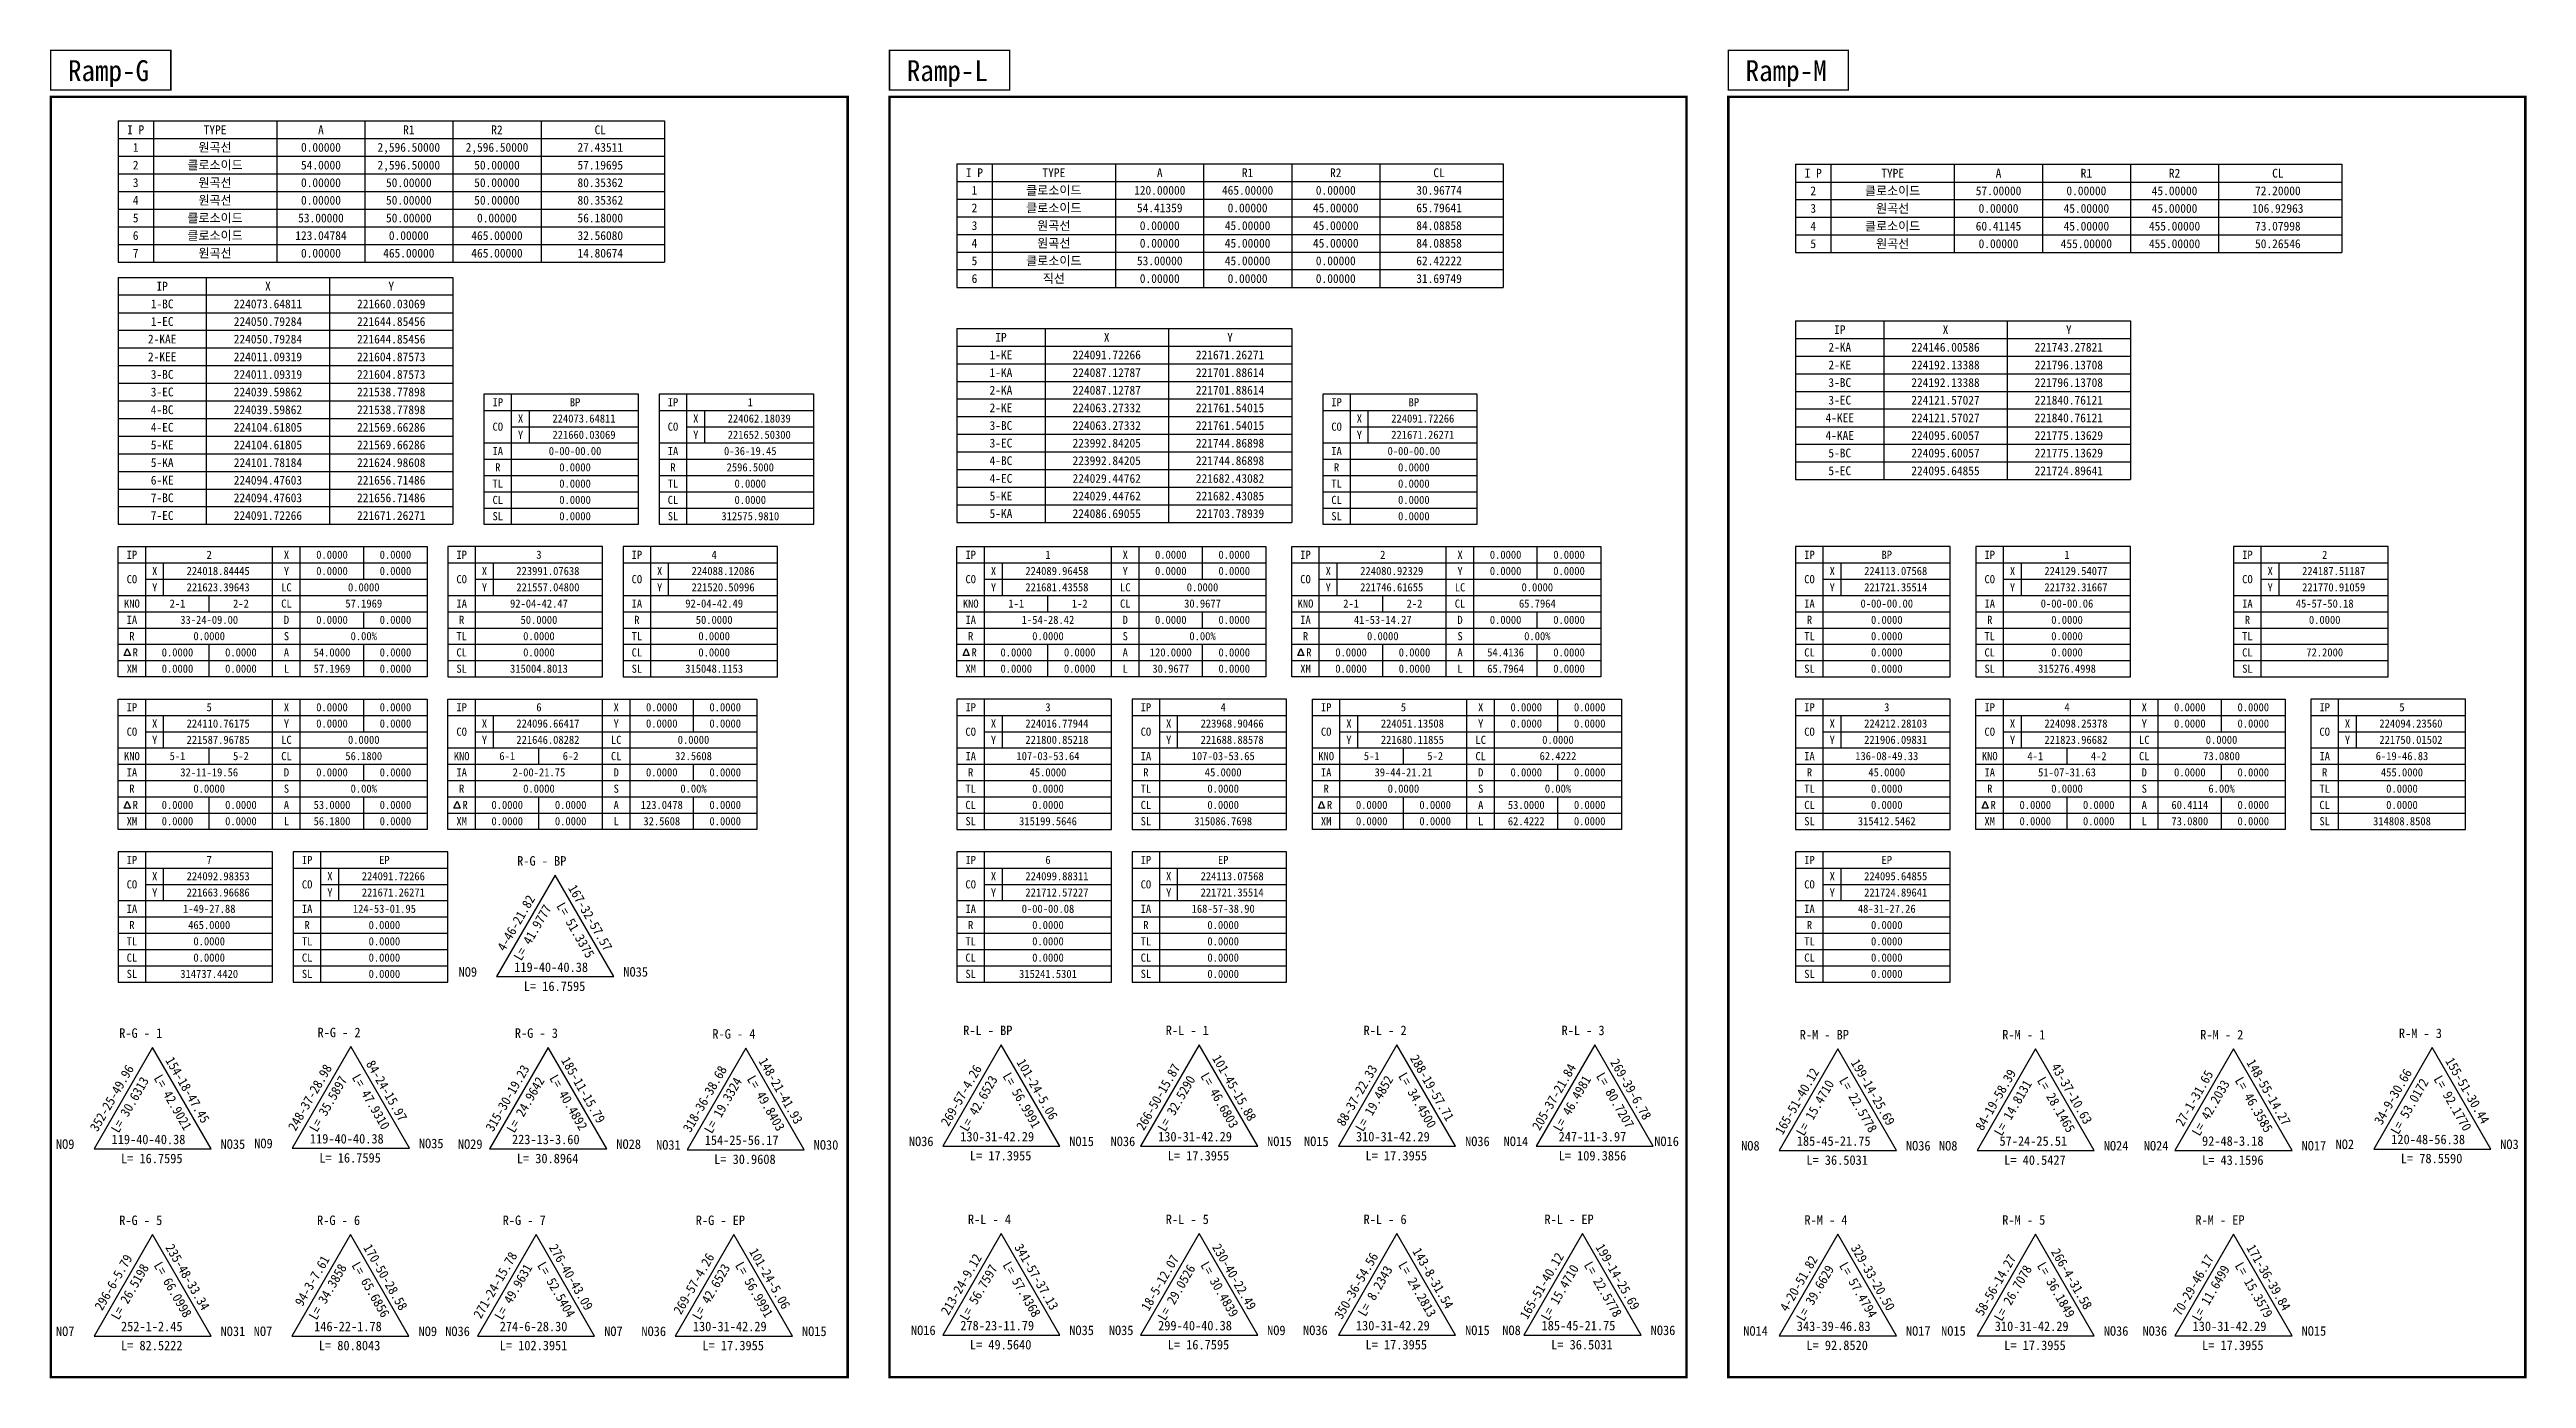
# Model space of a CAD drawing. Header units: metres. Extents: x 224482 to 226004, y 221373 to 222189.
import ezdxf
from ezdxf.enums import TextEntityAlignment as Align

# ---------------------------------------------------------------- set-up
doc = ezdxf.new("R2010")
doc.units = ezdxf.units.M
for name, color, linetype in [('CA-ALGN-TBSM', 2, 'Continuous'), ('CA-TABL-LIN1', 4, 'Continuous'), ('CA-TABL-LIN2', 1, 'Continuous'), ('CA-TABL-TEX2', 3, 'Continuous'), ('CV-SURV-LINE', 2, 'Continuous'), ('CV-SURV-TEXT', 3, 'Continuous'), ('CZ-LIN1', 7, 'Continuous'), ('CZ-TEX1', 6, 'Continuous')]:
    doc.layers.add(name, color=color, linetype=linetype)
doc.styles.add('GHS', font='DotumChe.ttf')
doc.styles.add('GTXT', font='DotumChe.ttf')
doc.styles.add('Han_Romanstyle', font='DotumChe.ttf')
doc.styles.add('돋움체', font='DotumChe.ttf')

msp = doc.modelspace()

# ---------------------------------------------------------------- texts
at = {"layer": 'CA-TABL-TEX2', "lineweight": 0, "style": 'GHS'}
for s, height, p in [('I P', 5.42, (224534.8, 222137.5)), ('TYPE', 5.42, (224583.6, 222137.5)), ('A', 5.42, (224648.7, 222137.5)), ('R1', 5.42, (224702.7, 222137.5)), ('R2', 5.42, (224756.9, 222137.5)), ('CL', 5.42, (224820.4, 222137.5)), ('1', 5.42, (224534.8, 222126.7)), ('원곡선', 5.42, (224583.6, 222126.7)), ('0.00000', 5.42, (224648.7, 222126.7)), ('2,596.50000', 5.417, (224702.7, 222126.7)), ('2,596.50000', 5.417, (224756.9, 222126.7)), ('27.43511', 5.42, (224820.4, 222126.7)), ('2', 5.42, (224534.8, 222115.8)), ('클로소이드', 5.42, (224583.6, 222115.8)), ('54.0000', 5.42, (224648.7, 222115.8)), ('2,596.50000', 5.417, (224702.7, 222115.8)), ('50.00000', 5.42, (224756.9, 222115.8)), ('57.19695', 5.42, (224820.4, 222115.8)), ('I P', 5.42, (225050.4, 222111.1)), ('TYPE', 5.42, (225099.2, 222111.1)), ('A', 5.42, (225164.3, 222111.1)), ('R1', 5.42, (225218.3, 222111.1)), ('R2', 5.42, (225272.5, 222111.1)), ('CL', 5.42, (225336, 222111.1)), ('I P', 5.42, (225566, 222110.8)), ('TYPE', 5.42, (225614.8, 222110.8)), ('A', 5.42, (225679.9, 222110.8)), ('R1', 5.42, (225733.9, 222110.8)), ('R2', 5.42, (225788.1, 222110.8)), ('CL', 5.42, (225851.6, 222110.8)), ('3', 5.42, (224534.8, 222105)), ('4', 5.42, (224534.8, 222094.2)), ('원곡선', 5.42, (224583.6, 222105)), ('원곡선', 5.42, (224583.6, 222094.2)), ('0.00000', 5.42, (224648.7, 222105)), ('0.00000', 5.42, (224648.7, 222094.2)), ('50.00000', 5.42, (224702.7, 222105)), ('50.00000', 5.42, (224702.7, 222094.2)), ('50.00000', 5.42, (224756.9, 222105)), ('50.00000', 5.42, (224756.9, 222094.2)), ('80.35362', 5.42, (224820.4, 222105)), ('80.35362', 5.42, (224820.4, 222094.2)), ('1', 5.42, (225050.4, 222100.3)), ('클로소이드', 5.42, (225099.2, 222100.3)), ('120.00000', 5.42, (225164.3, 222100.3)), ('465.00000', 5.42, (225218.3, 222100.3)), ('0.00000', 5.42, (225272.5, 222100.3)), ('30.96774', 5.42, (225336, 222100.3)), ('2', 5.42, (225566, 222100)), ('클로소이드', 5.42, (225614.8, 222100)), ('57.00000', 5.42, (225679.9, 222100)), ('0.00000', 5.42, (225733.9, 222100)), ('45.00000', 5.42, (225788.1, 222100)), ('72.20000', 5.42, (225851.6, 222100)), ('5', 5.42, (224534.8, 222083.3)), ('클로소이드', 5.42, (224583.6, 222083.3)), ('53.00000', 5.42, (224648.7, 222083.3)), ('50.00000', 5.42, (224702.7, 222083.3)), ('0.00000', 5.42, (224756.9, 222083.3)), ('56.18000', 5.42, (224820.4, 222083.3)), ('3', 5.42, (225050.4, 222078.6)), ('2', 5.42, (225050.4, 222089.5)), ('클로소이드', 5.42, (225099.2, 222089.5)), ('원곡선', 5.42, (225099.2, 222078.6)), ('54.41359', 5.42, (225164.3, 222089.5)), ('0.00000', 5.42, (225164.3, 222078.6)), ('45.00000', 5.42, (225218.3, 222078.6)), ('0.00000', 5.42, (225218.3, 222089.5)), ('45.00000', 5.42, (225272.5, 222089.5)), ('45.00000', 5.42, (225272.5, 222078.6)), ('84.08858', 5.42, (225336, 222078.6)), ('65.79641', 5.42, (225336, 222089.5)), ('3', 5.42, (225566, 222089.2)), ('4', 5.42, (225566, 222078.3)), ('클로소이드', 5.42, (225614.8, 222078.3)), ('원곡선', 5.42, (225614.8, 222089.2)), ('60.41145', 5.42, (225679.9, 222078.3)), ('0.00000', 5.42, (225679.9, 222089.2)), ('45.00000', 5.42, (225733.9, 222089.2)), ('45.00000', 5.42, (225733.9, 222078.3)), ('455.00000', 5.42, (225788.1, 222078.3)), ('45.00000', 5.42, (225788.1, 222089.2)), ('106.92963', 5.42, (225851.6, 222089.2)), ('73.07998', 5.42, (225851.6, 222078.3)), ('6', 5.42, (224534.8, 222072.5)), ('7', 5.42, (224534.8, 222061.7)), ('클로소이드', 5.42, (224583.6, 222072.5)), ('원곡선', 5.42, (224583.6, 222061.7)), ('123.04784', 5.42, (224648.7, 222072.5)), ('0.00000', 5.42, (224648.7, 222061.7)), ('465.00000', 5.42, (224702.7, 222061.7)), ('0.00000', 5.42, (224702.7, 222072.5)), ('465.00000', 5.42, (224756.9, 222072.5)), ('465.00000', 5.42, (224756.9, 222061.7)), ('32.56080', 5.42, (224820.4, 222072.5)), ('14.80674', 5.42, (224820.4, 222061.7)), ('4', 5.42, (225050.4, 222067.8)), ('원곡선', 5.42, (225099.2, 222067.8)), ('0.00000', 5.42, (225164.3, 222067.8)), ('45.00000', 5.42, (225218.3, 222067.8)), ('45.00000', 5.42, (225272.5, 222067.8)), ('84.08858', 5.42, (225336, 222067.8)), ('5', 5.42, (225566, 222067.5)), ('원곡선', 5.42, (225614.8, 222067.5)), ('0.00000', 5.42, (225679.9, 222067.5)), ('455.00000', 5.42, (225733.9, 222067.5)), ('455.00000', 5.42, (225788.1, 222067.5)), ('50.26546', 5.42, (225851.6, 222067.5)), ('5', 5.42, (225050.4, 222057)), ('6', 5.42, (225050.4, 222046.1)), ('클로소이드', 5.42, (225099.2, 222057)), ('직선', 5.42, (225099.2, 222046.1)), ('53.00000', 5.42, (225164.3, 222057)), ('0.00000', 5.42, (225164.3, 222046.1)), ('45.00000', 5.42, (225218.3, 222057)), ('0.00000', 5.42, (225218.3, 222046.1)), ('0.00000', 5.42, (225272.5, 222057)), ('0.00000', 5.42, (225272.5, 222046.1)), ('31.69749', 5.42, (225336, 222046.1)), ('62.42222', 5.42, (225336, 222057)), ('1-BC', 5.42, (224551.1, 222030.5)), ('IP', 5.42, (224551.1, 222041.4)), ('224073.64811', 5.417, (224616.1, 222030.5)), ('X', 5.42, (224616.1, 222041.4)), ('221660.03069', 5.417, (224691.9, 222030.5)), ('Y', 5.42, (224691.9, 222041.4)), ('1-EC', 5.42, (224551.1, 222019.7)), ('224050.79284', 5.417, (224616.1, 222019.7)), ('221644.85456', 5.417, (224691.9, 222019.7)), ('2-KAE', 5.42, (224551.1, 222008.9)), ('224050.79284', 5.417, (224616.1, 222008.9)), ('221644.85456', 5.417, (224691.9, 222008.9)), ('IP', 5.42, (225066.7, 222010)), ('X', 5.42, (225131.7, 222010)), ('Y', 5.42, (225207.5, 222010)), ('2-KA', 5.42, (225582.3, 222003.9)), ('IP', 5.42, (225582.3, 222014.7)), ('224146.00586', 5.417, (225647.3, 222003.9)), ('X', 5.42, (225647.3, 222014.7)), ('221743.27821', 5.417, (225723.1, 222003.9)), ('Y', 5.42, (225723.1, 222014.7)), ('2-KEE', 5.42, (224551.1, 221998)), ('3-BC', 5.42, (224551.1, 221987.2)), ('224011.09319', 5.417, (224616.1, 221998)), ('224011.09319', 5.417, (224616.1, 221987.2)), ('221604.87573', 5.417, (224691.9, 221998)), ('221604.87573', 5.417, (224691.9, 221987.2)), ('1-KE', 5.42, (225066.7, 221999.2)), ('1-KA', 5.42, (225066.7, 221988.3)), ('224091.72266', 5.417, (225131.7, 221999.2)), ('224087.12787', 5.417, (225131.7, 221988.3)), ('221671.26271', 5.417, (225207.5, 221999.2)), ('221701.88614', 5.417, (225207.5, 221988.3)), ('2-KE', 5.42, (225582.3, 221993)), ('224192.13388', 5.417, (225647.3, 221993)), ('221796.13708', 5.417, (225723.1, 221993)), ('3-EC', 5.42, (224551.1, 221976.4)), ('224039.59862', 5.417, (224616.1, 221976.4)), ('221538.77898', 5.417, (224691.9, 221976.4)), ('2-KA', 5.42, (225066.7, 221977.5)), ('224087.12787', 5.417, (225131.7, 221977.5)), ('221701.88614', 5.417, (225207.5, 221977.5)), ('3-BC', 5.42, (225582.3, 221982.2)), ('3-EC', 5.42, (225582.3, 221971.4)), ('224192.13388', 5.417, (225647.3, 221982.2)), ('224121.57027', 5.417, (225647.3, 221971.4)), ('221796.13708', 5.417, (225723.1, 221982.2)), ('221840.76121', 5.417, (225723.1, 221971.4)), ('4-BC', 5.42, (224551.1, 221965.5)), ('4-EC', 5.42, (224551.1, 221954.7)), ('224039.59862', 5.417, (224616.1, 221965.5)), ('224104.61805', 5.417, (224616.1, 221954.7)), ('221538.77898', 5.417, (224691.9, 221965.5)), ('221569.66286', 5.417, (224691.9, 221954.7)), ('3-BC', 5.42, (225066.7, 221955.8)), ('2-KE', 5.42, (225066.7, 221966.7)), ('224063.27332', 5.417, (225131.7, 221966.7)), ('224063.27332', 5.417, (225131.7, 221955.8)), ('221761.54015', 5.417, (225207.5, 221966.7)), ('221761.54015', 5.417, (225207.5, 221955.8)), ('4-KEE', 5.42, (225582.3, 221960.5)), ('224121.57027', 5.417, (225647.3, 221960.5)), ('221840.76121', 5.417, (225723.1, 221960.5)), ('5-KE', 5.42, (224551.1, 221943.9)), ('224104.61805', 5.417, (224616.1, 221943.9)), ('221569.66286', 5.417, (224691.9, 221943.9)), ('3-EC', 5.42, (225066.7, 221945)), ('223992.84205', 5.417, (225131.7, 221945)), ('221744.86898', 5.417, (225207.5, 221945)), ('4-KAE', 5.42, (225582.3, 221949.7)), ('5-BC', 5.42, (225582.3, 221938.9)), ('224095.60057', 5.417, (225647.3, 221949.7)), ('224095.60057', 5.417, (225647.3, 221938.9)), ('221775.13629', 5.417, (225723.1, 221949.7)), ('221775.13629', 5.417, (225723.1, 221938.9)), ('5-KA', 5.42, (224551.1, 221933)), ('224101.78184', 5.417, (224616.1, 221933)), ('221624.98608', 5.417, (224691.9, 221933)), ('4-BC', 5.42, (225066.7, 221934.2)), ('4-EC', 5.42, (225066.7, 221923.3)), ('223992.84205', 5.417, (225131.7, 221934.2)), ('221744.86898', 5.417, (225207.5, 221934.2)), ('5-EC', 5.42, (225582.3, 221928)), ('224095.64855', 5.417, (225647.3, 221928)), ('221724.89641', 5.417, (225723.1, 221928)), ('6-KE', 5.42, (224551.1, 221922.2)), ('7-BC', 5.42, (224551.1, 221911.4)), ('224094.47603', 5.417, (224616.1, 221922.2)), ('224094.47603', 5.417, (224616.1, 221911.4)), ('221656.71486', 5.417, (224691.9, 221922.2)), ('221656.71486', 5.417, (224691.9, 221911.4)), ('5-KE', 5.42, (225066.7, 221912.5)), ('224029.44762', 5.417, (225131.7, 221923.3)), ('224029.44762', 5.417, (225131.7, 221912.5)), ('221682.43082', 5.417, (225207.5, 221923.3)), ('221682.43085', 5.417, (225207.5, 221912.5)), ('7-EC', 5.42, (224551.1, 221900.5)), ('224091.72266', 5.417, (224616.1, 221900.5)), ('221671.26271', 5.417, (224691.9, 221900.5)), ('5-KA', 5.42, (225066.7, 221901.7)), ('224086.69055', 5.417, (225131.7, 221901.7)), ('221703.78939', 5.417, (225207.5, 221901.7))]:
    msp.add_text(s, height=height, dxfattribs=at).set_placement(p, align=Align.CENTER)
at = {"layer": 'CV-SURV-TEXT', "style": 'Han_Romanstyle'}
for s, p in [('R-G - BP', (224769.3, 221688.1)), ('NO9', (224733.3, 221619.9)), ('119-40-40.38', (224767.5, 221622.8)), ('NO35', (224834.6, 221619.9)), ('L= 16.7595', (224773.4, 221611.1)), ('R-G - 1', (224524.7, 221582.3)), ('R-G - 2', (224646.6, 221582.7)), ('R-G - 3', (224767.9, 221582.3)), ('R-G - 4', (224889.3, 221581.8)), ('R-L - BP', (225043.5, 221584)), ('R-L - 1', (225168, 221584)), ('R-L - 2', (225289.6, 221584)), ('R-L - 3', (225411.3, 221584)), ('R-M - BP', (225557.7, 221581.3)), ('R-M - 1', (225682.2, 221581.3)), ('R-M - 2', (225803.9, 221581.3)), ('R-M - 3', (225926, 221582.2)), ('NO9', (224485.8, 221514.1)), ('119-40-40.38', (224520, 221517)), ('NO35', (224587, 221514.1)), ('NO9', (224607.7, 221514.5)), ('119-40-40.38', (224641.9, 221517.4)), ('NO35', (224708.9, 221514.5)), ('NO29', (224732.9, 221514.1)), ('223-13-3.60', (224766.1, 221517)), ('NO28', (224830.3, 221514.1)), ('NO31', (224854.7, 221513.6)), ('154-25-56.17', (224884.6, 221516.5)), ('NO30', (224951.6, 221513.6)), ('NO36', (225010.1, 221515.8)), ('130-31-42.29', (225041.7, 221518.7)), ('NO15', (225108.7, 221515.8)), ('NO36', (225134.1, 221515.8)), ('130-31-42.29', (225163.3, 221518.7)), ('NO15', (225230.3, 221515.8)), ('NO15', (225253, 221515.8)), ('310-31-42.29', (225284.9, 221518.7)), ('NO36', (225352, 221515.8)), ('NO14', (225375.7, 221515.8)), ('247-11-3.97', (225409.5, 221518.7)), ('NO16', (225468.3, 221515.8)), ('NO8', (225521.7, 221513.1)), ('185-45-21.75', (225555.9, 221516)), ('NO36', (225623, 221513.1)), ('NO8', (225643.3, 221513.1)), ('57-24-25.51', (225680.5, 221516)), ('NO24', (225744.6, 221513.1)), ('NO24', (225769.2, 221513.1)), ('92-48-3.18', (225805, 221516)), ('NO17', (225866.2, 221513.1)), ('NO2', (225887.1, 221514)), ('120-48-56.38', (225921.3, 221517)), ('NO3', (225988.3, 221514)), ('L= 16.7595', (224525.8, 221505.3)), ('L= 16.7595', (224647.7, 221505.7)), ('L= 30.8964', (224769.1, 221505.3)), ('L= 30.9608', (224890.4, 221504.8)), ('L= 17.3955', (225047.6, 221507)), ('L= 17.3955', (225169.2, 221507)), ('L= 17.3955', (225290.8, 221507)), ('L= 109.3856', (225409.5, 221507)), ('L= 36.5031', (225561.8, 221504.3)), ('L= 40.5427', (225683.4, 221504.3)), ('L= 43.1596', (225805, 221504.3)), ('L= 78.5590', (225927.2, 221505.3)), ('R-G - 5', (224524.7, 221467.3)), ('R-G - 6', (224646.3, 221467.3)), ('R-G - 7', (224760.4, 221467.3)), ('R-G - EP', (224879.1, 221467.3)), ('R-L - 4', (225046.4, 221467.9)), ('R-L - 5', (225168, 221467.9)), ('R-L - 6', (225289.6, 221467.9)), ('R-L - EP', (225400.8, 221467.9)), ('R-M - 4', (225560.6, 221467.5)), ('R-M - 5', (225682.2, 221467.5)), ('R-M - EP', (225800.9, 221467.5)), ('NO7', (224485.8, 221399.1)), ('252-1-2.45', (224525.8, 221402.1)), ('L= 82.5222', (224525.8, 221390.4)), ('NO31', (224587, 221399.1)), ('NO7', (224607.4, 221399.1)), ('146-22-1.78', (224644.5, 221402.1)), ('L= 80.8043', (224647.4, 221390.4)), ('NO9', (224708.7, 221399.1)), ('NO36', (224725.1, 221399.1)), ('274-6-28.30', (224758.6, 221402.1)), ('L= 102.3951', (224758.6, 221390.4)), ('NO7', (224822.8, 221399.1)), ('NO36', (224845.7, 221399.1)), ('130-31-42.29', (224877.3, 221402.1)), ('L= 17.3955', (224883.2, 221390.4)), ('NO15', (224944.4, 221399.1)), ('NO16', (225011.4, 221399.7)), ('278-23-11.79', (225041.7, 221402.6)), ('L= 49.5640', (225047.6, 221390.9)), ('NO35', (225108.7, 221399.7)), ('NO35', (225133, 221399.7)), ('299-40-40.38', (225163.3, 221402.6)), ('L= 16.7595', (225169.2, 221390.9)), ('NO9', (225230.3, 221399.7)), ('NO36', (225252.4, 221399.7)), ('130-31-42.29', (225284.9, 221402.6)), ('L= 17.3955', (225290.8, 221390.9)), ('NO15', (225352, 221399.7)), ('NO8', (225374.9, 221399.7)), ('185-45-21.75', (225399, 221402.6)), ('L= 36.5031', (225404.9, 221390.9)), ('NO36', (225466.1, 221399.7)), ('NO14', (225523, 221399.3)), ('343-39-46.83', (225555.9, 221402.2)), ('L= 92.8520', (225561.8, 221390.5)), ('NO17', (225623, 221399.3)), ('NO15', (225644.6, 221399.3)), ('310-31-42.29', (225677.6, 221402.2)), ('L= 17.3955', (225683.4, 221390.5)), ('NO36', (225744.6, 221399.3)), ('NO36', (225768.4, 221399.3)), ('130-31-42.29', (225799.2, 221402.2)), ('L= 17.3955', (225805, 221390.5)), ('NO15', (225866.2, 221399.3))]:
    msp.add_text(s, height=5.85, dxfattribs=at).set_placement(p)
for s, rotation, p in [('167-32-57.57', 299.9993, (224800.4, 221674.3)), ('4-46-21.82', 60.0007, (224761.7, 221635.1)), ('L= 41.9777', 60.0007, (224771.8, 221629.2)), ('L= 51.3375', 299.9993, (224793.2, 221663.4)), ('352-25-49.96', 60.0007, (224511.3, 221524.2)), ('154-18-47.45', 299.9993, (224552.9, 221568.5)), ('248-37-28.98', 60.0007, (224633.1, 221524.6)), ('84-24-15.97', 299.9993, (224676.2, 221566.4)), ('315-30-19.23', 60.0007, (224754.5, 221524.2)), ('185-11-15.79', 299.9993, (224796.1, 221568.5)), ('318-36-38.68', 60.0007, (224875.8, 221523.7)), ('148-21-41.93', 299.9993, (224917.5, 221568)), ('269-57-4.26', 60.0007, (225034.4, 221527.5)), ('101-24-5.06', 299.9993, (225076.1, 221567.3)), ('266-50-15.87', 60.0007, (225154.5, 221524.9)), ('101-45-15.88', 299.9993, (225196.3, 221569.8)), ('88-37-22.33', 60.0007, (225277.6, 221527.5)), ('288-19-57.71', 299.9993, (225317.9, 221569.8)), ('205-37-21.84', 60.0007, (225397.8, 221524.9)), ('269-39-6.78', 299.9993, (225441, 221567.3)), ('165-51-40.12', 60.0007, (225547.2, 221522.3)), ('199-14-25.69', 299.9993, (225588.9, 221567.1)), ('43-37-10.63', 299.9993, (225712, 221564.6)), ('148-55-14.27', 299.9993, (225832.1, 221567.1)), ('155-51-30.44', 299.9993, (225954.3, 221568.1)), ('L= 30.6313', 60.0007, (224524.3, 221523.4)), ('L= 42.9021', 299.9993, (224545.7, 221557.6)), ('L= 35.5897', 60.0007, (224646.2, 221523.9)), ('L= 47.9310', 299.9993, (224667.5, 221558)), ('L= 24.9642', 60.0007, (224767.5, 221523.4)), ('L= 40.4892', 299.9993, (224788.9, 221557.6)), ('L= 19.3324', 60.0007, (224888.9, 221523)), ('L= 49.8403', 299.9993, (224910.3, 221557.1)), ('L= 42.6523', 60.0007, (225046, 221524.2)), ('L= 56.9991', 299.9993, (225067.5, 221558.9)), ('L= 32.5290', 60.0007, (225167.6, 221524.2)), ('L= 46.6803', 299.9993, (225189.1, 221558.9)), ('L= 19.4852', 60.0007, (225289.2, 221524.2)), ('L= 34.4500', 299.9993, (225310.7, 221558.9)), ('L= 46.4981', 60.0007, (225410.8, 221524.2)), ('L= 80.7207', 299.9993, (225432.3, 221558.9)), ('L= 15.4710', 60.0007, (225560.2, 221521.5)), ('L= 22.5778', 299.9993, (225581.7, 221556.2)), ('84-19-58.39', 60.0007, (225670.2, 221524.8)), ('L= 14.8131', 60.0007, (225681.8, 221521.5)), ('L= 28.1465', 299.9993, (225703.3, 221556.2)), ('27-1-31.65', 60.0007, (225793.3, 221527.4)), ('L= 42.2033', 60.0007, (225803.4, 221521.5)), ('L= 46.3585', 299.9993, (225824.9, 221556.2)), ('34-9-30.66', 60.0007, (225915.4, 221528.3)), ('L= 53.0172', 60.0007, (225925.6, 221522.4)), ('L= 92.1770', 299.9993, (225947.1, 221557.1)), ('296-6-5.79', 60.0007, (224514.2, 221414.3)), ('L= 26.5198', 60.0007, (224524.3, 221408.5)), ('L= 66.0998', 299.9993, (224545.7, 221442.6)), ('235-48-33.34', 299.9993, (224552.9, 221453.5)), ('94-3-7.61', 60.0007, (224637.3, 221416.9)), ('L= 34.3858', 60.0007, (224645.9, 221408.5)), ('L= 65.6856', 299.9993, (224667.3, 221442.6)), ('170-50-28.58', 299.9993, (224674.5, 221453.5)), ('271-24-15.78', 60.0007, (224747, 221409.3)), ('L= 49.9631', 60.0007, (224760, 221408.5)), ('L= 52.5404', 299.9993, (224781.4, 221442.6)), ('276-40-43.09', 299.9993, (224788.6, 221453.5)), ('269-57-4.26', 60.0007, (224870, 221411.8)), ('L= 42.6523', 60.0007, (224881.6, 221408.5)), ('L= 56.9991', 299.9993, (224903, 221442.6)), ('101-24-5.06', 299.9993, (224911.7, 221451)), ('213-24-9.12', 60.0007, (225034.4, 221411.4)), ('L= 56.7597', 60.0007, (225046, 221408.1)), ('L= 57.4368', 299.9993, (225067.5, 221442.8)), ('341-57-37.13', 299.9993, (225074.7, 221453.7)), ('18-5-12.07', 60.0007, (225157.5, 221414)), ('L= 29.0526', 60.0007, (225167.6, 221408.1)), ('L= 30.4839', 299.9993, (225189.1, 221442.8)), ('230-40-22.49', 299.9993, (225196.3, 221453.7)), ('350-36-54.56', 60.0007, (225276.2, 221408.9)), ('L= 8.2343', 60.0007, (225290.7, 221410.6)), ('L= 24.2813', 299.9993, (225310.7, 221442.8)), ('143-8-31.54', 299.9993, (225319.4, 221451.2)), ('165-51-40.12', 60.0007, (225390.3, 221408.9)), ('L= 15.4710', 60.0007, (225403.3, 221408.1)), ('L= 22.5778', 299.9993, (225424.8, 221442.8)), ('199-14-25.69', 299.9993, (225432, 221453.7)), ('4-20-51.82', 60.0007, (225550.1, 221413.6)), ('L= 39.6629', 60.0007, (225560.2, 221407.7)), ('L= 57.4794', 299.9993, (225581.7, 221442.4)), ('329-33-20.50', 299.9993, (225588.9, 221453.3)), ('58-56-14.27', 60.0007, (225670.2, 221411)), ('L= 26.7078', 60.0007, (225681.8, 221407.7)), ('L= 36.1849', 299.9993, (225703.3, 221442.4)), ('266-4-31.58', 299.9993, (225712, 221450.8)), ('70-29-46.17', 60.0007, (225791.8, 221411)), ('L= 11.6499', 60.0007, (225803.4, 221407.7)), ('L= 15.3579', 299.9993, (225824.9, 221442.4)), ('171-36-39.84', 299.9993, (225832.1, 221453.3))]:
    msp.add_text(s, height=5.85, rotation=rotation, dxfattribs=at).set_placement(p)
at = {"layer": 'CZ-TEX1', "style": '돋움체'}
for s, p in [('Ramp-G', (224493.2, 222170.1)), ('Ramp-L', (225008.8, 222170.1)), ('Ramp-M', (225524.4, 222170.1))]:
    msp.add_text(s, height=12.86, dxfattribs=at).set_placement(p)

# ---------------------------------------------------------------- blocks, each defined once
blk = doc.blocks.new('CACTCRV')
at = {"layer": 'CA-TABL-LIN1'}
blk.add_line((-15.25, -20), (-15.25, 20), dxfattribs=at)
blk.add_lwpolyline([(-23.75, -20), (23.75, -20), (23.75, 20), (-23.75, 20)], close=True, dxfattribs=at)
at = {"layer": 'CA-TABL-LIN2'}
for p, q in [((-23.75, 15), (23.75, 15)), ((-15.25, 10), (23.75, 10)), ((-9.75, 5), (-9.75, 15)), ((-23.75, 5), (23.75, 5)), ((-23.75, 0), (23.75, 0)), ((-23.75, -5), (23.75, -5)), ((-23.75, -10), (23.75, -10)), ((-23.75, -15), (23.75, -15))]:
    blk.add_line(p, q, dxfattribs=at)
at = {"layer": 'CA-TABL-TEX2', "style": 'GTXT'}
for s, p in [('IP', (-19.5, 17.5)), ('CO', (-19.5, 10)), ('Y', (-12.5, 7.5)), ('X', (-12.5, 12.5)), ('IA', (-19.5, 2.5)), ('TL', (-19.5, -7.5)), ('R', (-19.5, -2.5)), ('CL', (-19.5, -12.5)), ('SL', (-19.5, -17.5))]:
    blk.add_text(s, height=2.5, dxfattribs=at).set_placement(p, align=Align.MIDDLE_CENTER)
at = {"layer": 'CA-TABL-TEX2', "style": 'GTXT', "flags": 4}
for tag, p in [('IPNO', (4.25, 17.5)), ('COX', (7, 12.5)), ('COY', (7, 7.5)), ('IA', (4.25, 2.5)), ('TL', (4.25, -7.5)), ('R', (4.25, -2.5)), ('CL', (4.25, -12.5)), ('SL', (4.25, -17.5))]:
    blk.add_attdef(tag, text='', height=2.5, dxfattribs=at).set_placement(p, align=Align.MIDDLE)
blk = doc.blocks.new('CACTSPR')
at = {"layer": 'CA-TABL-LIN1'}
for p, q in [((0, -20), (0, 20)), ((8.5, -20), (8.5, 20))]:
    blk.add_line(p, q, dxfattribs=at)
blk.add_lwpolyline([(47.5, -20), (-47.5, -20), (-47.5, 20), (47.5, 20)], close=True, dxfattribs=at)
blk.add_lwpolyline([(-39, -20), (-39, 20)], dxfattribs=at)
at = {"layer": 'CA-TABL-LIN2'}
for p, q in [((28, 10), (28, 20)), ((-47.5, 15), (47.5, 15)), ((-39, 10), (47.5, 10)), ((-33.5, 5), (-33.5, 15)), ((-47.5, 5), (47.5, 5)), ((-47.5, 0), (47.5, 0)), ((-19.5, 0), (-19.5, 5)), ((28, -5), (28, 0)), ((-47.5, -5), (47.5, -5)), ((-47.5, -10), (47.5, -10)), ((-47.5, -15), (47.5, -15)), ((-19.5, -20), (-19.5, -10)), ((28, -20), (28, -10))]:
    blk.add_line(p, q, dxfattribs=at)
at = {"layer": 'CA-TABL-TEX2'}
blk.add_lwpolyline([(-44.67, -11.31), (-43.73, -13.49), (-45.61, -13.49)], close=True, dxfattribs=at)
at = {"layer": 'CA-TABL-TEX2', "style": 'GTXT'}
for s, p in [('IP', (-43.25, 17.5)), ('X', (4.25, 17.5)), ('CO', (-43.25, 10)), ('Y', (-36.25, 7.5)), ('X', (-36.25, 12.5)), ('LC', (4.25, 7.5)), ('Y', (4.25, 12.5)), ('KNO', (-43.25, 2.5)), ('CL', (4.25, 2.5)), ('IA', (-43.25, -2.5)), ('R', (-43.25, -7.5)), ('S', (4.25, -7.5)), ('D', (4.25, -2.5)), ('A', (4.25, -12.5)), ('XM', (-43.25, -17.5)), ('L', (4.25, -17.5))]:
    blk.add_text(s, height=2.5, dxfattribs=at).set_placement(p, align=Align.MIDDLE_CENTER)
blk.add_text('R', height=2.5, dxfattribs=at).set_placement((-42.2, -12.49), align=Align.MIDDLE)
at = {"layer": 'CA-TABL-TEX2', "style": 'GTXT', "flags": 4}
for tag, p in [('IPNO', (-19.5, 17.5)), ('X1', (18.25, 17.5)), ('X2', (37.75, 17.5)), ('COX', (-16.75, 12.5)), ('COY', (-16.75, 7.5)), ('Y1', (18.25, 12.5)), ('LC', (28, 7.5)), ('Y2', (37.75, 12.5)), ('KNO1', (-29.25, 2.5)), ('KNO2', (-9.75, 2.5)), ('CL', (28, 2.5)), ('IA', (-19.5, -2.5)), ('R', (-19.5, -7.5)), ('D1', (18.25, -2.5)), ('S', (28, -7.5)), ('D2', (37.75, -2.5)), ('DR1', (-29.25, -12.5)), ('DR2', (-9.75, -12.5)), ('A1', (18.25, -12.5)), ('A2', (37.75, -12.5)), ('XM1', (-29.25, -17.5)), ('XM2', (-9.75, -17.5)), ('SL1', (18.25, -17.5)), ('SL2', (37.75, -17.5))]:
    blk.add_attdef(tag, text='', height=2.5, dxfattribs=at).set_placement(p, align=Align.MIDDLE)

# ---------------------------------------------------------------- linework, layer by layer
at = {"layer": 'CA-TABL-LIN1', "linetype": 'Continuous'}
for p, q in [((224524, 222145.6), (224859.8, 222145.6)), ((224524, 222145.6), (224524, 222058.9)), ((224545.7, 222145.6), (224545.7, 222134.8)), ((224621.5, 222145.6), (224621.5, 222134.8)), ((224675.7, 222145.6), (224675.7, 222134.8)), ((224675.7, 222145.6), (224675.7, 222134.8)), ((224729.8, 222145.6), (224729.8, 222134.8)), ((224784, 222145.6), (224784, 222134.8)), ((224859.8, 222145.6), (224859.8, 222134.8)), ((224524, 222134.8), (224545.7, 222134.8)), ((224545.7, 222134.8), (224621.5, 222134.8)), ((224545.7, 222134.8), (224545.7, 222123.9)), ((224621.5, 222134.8), (224697.3, 222134.8)), ((224621.5, 222134.8), (224621.5, 222123.9)), ((224675.7, 222134.8), (224729.8, 222134.8)), ((224675.7, 222134.8), (224675.7, 222123.9)), ((224729.8, 222134.8), (224784, 222134.8)), ((224729.8, 222134.8), (224729.8, 222123.9)), ((224784, 222134.8), (224859.8, 222134.8)), ((224784, 222134.8), (224784, 222123.9)), ((224859.8, 222134.8), (224859.8, 222123.9)), ((224524, 222123.9), (224545.7, 222123.9)), ((224524, 222113.1), (224545.7, 222113.1)), ((224545.7, 222123.9), (224621.5, 222123.9)), ((224545.7, 222123.9), (224545.7, 222113.1)), ((224545.7, 222113.1), (224621.5, 222113.1)), ((224545.7, 222113.1), (224545.7, 222102.3)), ((224621.5, 222123.9), (224697.3, 222123.9)), ((224621.5, 222123.9), (224621.5, 222113.1)), ((224621.5, 222113.1), (224697.3, 222113.1)), ((224621.5, 222113.1), (224621.5, 222102.3)), ((224675.7, 222123.9), (224729.8, 222123.9)), ((224675.7, 222123.9), (224675.7, 222113.1)), ((224675.7, 222113.1), (224729.8, 222113.1)), ((224675.7, 222113.1), (224675.7, 222102.3)), ((224729.8, 222123.9), (224784, 222123.9)), ((224729.8, 222123.9), (224729.8, 222113.1)), ((224729.8, 222113.1), (224784, 222113.1)), ((224729.8, 222113.1), (224729.8, 222102.3)), ((224784, 222123.9), (224859.8, 222123.9)), ((224784, 222123.9), (224784, 222113.1)), ((224784, 222113.1), (224859.8, 222113.1)), ((224784, 222113.1), (224784, 222102.3)), ((224859.8, 222123.9), (224859.8, 222113.1)), ((224859.8, 222113.1), (224859.8, 222102.3)), ((225039.6, 222119.3), (225375.4, 222119.3)), ((225039.6, 222119.3), (225039.6, 222043.4)), ((225061.3, 222119.3), (225061.3, 222108.4)), ((225137.1, 222119.3), (225137.1, 222108.4)), ((225191.3, 222119.3), (225191.3, 222108.4)), ((225191.3, 222119.3), (225191.3, 222108.4)), ((225245.4, 222119.3), (225245.4, 222108.4)), ((225299.6, 222119.3), (225299.6, 222108.4)), ((225375.4, 222119.3), (225375.4, 222108.4)), ((225555.2, 222119), (225891, 222119)), ((225555.2, 222119), (225555.2, 222064.8)), ((225576.9, 222119), (225576.9, 222108.1)), ((225652.7, 222119), (225652.7, 222108.1)), ((225706.9, 222119), (225706.9, 222108.1)), ((225706.9, 222119), (225706.9, 222108.1)), ((225761, 222119), (225761, 222108.1)), ((225815.2, 222119), (225815.2, 222108.1)), ((225891, 222119), (225891, 222108.1)), ((224524, 222102.3), (224545.7, 222102.3)), ((224545.7, 222102.3), (224621.5, 222102.3)), ((224545.7, 222102.3), (224545.7, 222091.4)), ((224621.5, 222102.3), (224697.3, 222102.3)), ((224621.5, 222102.3), (224621.5, 222091.4)), ((224675.7, 222102.3), (224729.8, 222102.3)), ((224675.7, 222102.3), (224675.7, 222091.4)), ((224729.8, 222102.3), (224784, 222102.3)), ((224729.8, 222102.3), (224729.8, 222091.4)), ((224784, 222102.3), (224859.8, 222102.3)), ((224784, 222102.3), (224784, 222091.4)), ((224859.8, 222102.3), (224859.8, 222091.4)), ((225039.6, 222108.4), (225061.3, 222108.4)), ((225039.6, 222097.6), (225061.3, 222097.6)), ((225061.3, 222108.4), (225137.1, 222108.4)), ((225061.3, 222108.4), (225061.3, 222097.6)), ((225061.3, 222097.6), (225137.1, 222097.6)), ((225061.3, 222097.6), (225061.3, 222086.8)), ((225137.1, 222108.4), (225212.9, 222108.4)), ((225137.1, 222108.4), (225137.1, 222097.6)), ((225137.1, 222097.6), (225212.9, 222097.6)), ((225137.1, 222097.6), (225137.1, 222086.8)), ((225191.3, 222108.4), (225245.4, 222108.4)), ((225191.3, 222108.4), (225191.3, 222097.6)), ((225191.3, 222097.6), (225245.4, 222097.6)), ((225191.3, 222097.6), (225191.3, 222086.8)), ((225245.4, 222108.4), (225299.6, 222108.4)), ((225245.4, 222108.4), (225245.4, 222097.6)), ((225245.4, 222097.6), (225299.6, 222097.6)), ((225245.4, 222097.6), (225245.4, 222086.8)), ((225299.6, 222108.4), (225375.4, 222108.4)), ((225299.6, 222108.4), (225299.6, 222097.6)), ((225299.6, 222097.6), (225375.4, 222097.6)), ((225299.6, 222097.6), (225299.6, 222086.8)), ((225375.4, 222108.4), (225375.4, 222097.6)), ((225375.4, 222097.6), (225375.4, 222086.8)), ((225555.2, 222108.1), (225576.9, 222108.1)), ((225555.2, 222097.3), (225576.9, 222097.3)), ((225576.9, 222108.1), (225652.7, 222108.1)), ((225576.9, 222108.1), (225576.9, 222097.3)), ((225576.9, 222097.3), (225652.7, 222097.3)), ((225576.9, 222097.3), (225576.9, 222086.5)), ((225652.7, 222108.1), (225728.5, 222108.1)), ((225652.7, 222108.1), (225652.7, 222097.3)), ((225652.7, 222097.3), (225728.5, 222097.3)), ((225652.7, 222097.3), (225652.7, 222086.5)), ((225706.9, 222108.1), (225761, 222108.1)), ((225706.9, 222108.1), (225706.9, 222097.3)), ((225706.9, 222097.3), (225761, 222097.3)), ((225706.9, 222097.3), (225706.9, 222086.5)), ((225761, 222108.1), (225815.2, 222108.1)), ((225761, 222108.1), (225761, 222097.3)), ((225761, 222097.3), (225815.2, 222097.3)), ((225761, 222097.3), (225761, 222086.5)), ((225815.2, 222108.1), (225891, 222108.1)), ((225815.2, 222108.1), (225815.2, 222097.3)), ((225815.2, 222097.3), (225891, 222097.3)), ((225815.2, 222097.3), (225815.2, 222086.5)), ((225891, 222108.1), (225891, 222097.3)), ((225891, 222097.3), (225891, 222086.5)), ((224524, 222091.4), (224545.7, 222091.4)), ((224545.7, 222091.4), (224621.5, 222091.4)), ((224545.7, 222091.4), (224545.7, 222080.6)), ((224621.5, 222091.4), (224697.3, 222091.4)), ((224621.5, 222091.4), (224621.5, 222080.6)), ((224675.7, 222091.4), (224729.8, 222091.4)), ((224675.7, 222091.4), (224675.7, 222080.6)), ((224729.8, 222091.4), (224784, 222091.4)), ((224729.8, 222091.4), (224729.8, 222080.6)), ((224784, 222091.4), (224859.8, 222091.4)), ((224784, 222091.4), (224784, 222080.6)), ((224859.8, 222091.4), (224859.8, 222080.6)), ((225039.6, 222086.8), (225061.3, 222086.8)), ((225061.3, 222086.8), (225137.1, 222086.8)), ((225061.3, 222086.8), (225061.3, 222075.9)), ((225137.1, 222086.8), (225212.9, 222086.8)), ((225137.1, 222086.8), (225137.1, 222075.9)), ((225191.3, 222086.8), (225245.4, 222086.8)), ((225191.3, 222086.8), (225191.3, 222075.9)), ((225245.4, 222086.8), (225299.6, 222086.8)), ((225245.4, 222086.8), (225245.4, 222075.9)), ((225299.6, 222086.8), (225375.4, 222086.8)), ((225299.6, 222086.8), (225299.6, 222075.9)), ((225375.4, 222086.8), (225375.4, 222075.9)), ((225555.2, 222086.5), (225576.9, 222086.5)), ((225576.9, 222086.5), (225652.7, 222086.5)), ((225576.9, 222086.5), (225576.9, 222075.6)), ((225652.7, 222086.5), (225728.5, 222086.5)), ((225652.7, 222086.5), (225652.7, 222075.6)), ((225706.9, 222086.5), (225761, 222086.5)), ((225706.9, 222086.5), (225706.9, 222075.6)), ((225761, 222086.5), (225815.2, 222086.5)), ((225761, 222086.5), (225761, 222075.6)), ((225815.2, 222086.5), (225891, 222086.5)), ((225815.2, 222086.5), (225815.2, 222075.6)), ((225891, 222086.5), (225891, 222075.6)), ((224524, 222080.6), (224545.7, 222080.6)), ((224524, 222069.8), (224545.7, 222069.8)), ((224545.7, 222080.6), (224621.5, 222080.6)), ((224545.7, 222080.6), (224545.7, 222058.9)), ((224545.7, 222069.8), (224621.5, 222069.8)), ((224621.5, 222080.6), (224697.3, 222080.6)), ((224621.5, 222080.6), (224621.5, 222058.9)), ((224621.5, 222069.8), (224697.3, 222069.8)), ((224675.7, 222080.6), (224729.8, 222080.6)), ((224675.7, 222080.6), (224675.7, 222058.9)), ((224675.7, 222069.8), (224729.8, 222069.8)), ((224729.8, 222080.6), (224784, 222080.6)), ((224729.8, 222080.6), (224729.8, 222058.9)), ((224729.8, 222069.8), (224784, 222069.8)), ((224784, 222080.6), (224859.8, 222080.6)), ((224784, 222080.6), (224784, 222058.9)), ((224784, 222069.8), (224859.8, 222069.8)), ((224859.8, 222080.6), (224859.8, 222058.9)), ((225039.6, 222075.9), (225061.3, 222075.9)), ((225061.3, 222075.9), (225137.1, 222075.9)), ((225061.3, 222075.9), (225061.3, 222065.1)), ((225137.1, 222075.9), (225212.9, 222075.9)), ((225137.1, 222075.9), (225137.1, 222065.1)), ((225191.3, 222075.9), (225245.4, 222075.9)), ((225191.3, 222075.9), (225191.3, 222065.1)), ((225245.4, 222075.9), (225299.6, 222075.9)), ((225245.4, 222075.9), (225245.4, 222065.1)), ((225299.6, 222075.9), (225375.4, 222075.9)), ((225299.6, 222075.9), (225299.6, 222065.1)), ((225375.4, 222075.9), (225375.4, 222065.1)), ((225555.2, 222075.6), (225576.9, 222075.6)), ((225576.9, 222075.6), (225652.7, 222075.6)), ((225576.9, 222075.6), (225576.9, 222064.8)), ((225652.7, 222075.6), (225728.5, 222075.6)), ((225652.7, 222075.6), (225652.7, 222064.8)), ((225706.9, 222075.6), (225761, 222075.6)), ((225706.9, 222075.6), (225706.9, 222064.8)), ((225761, 222075.6), (225815.2, 222075.6)), ((225761, 222075.6), (225761, 222064.8)), ((225815.2, 222075.6), (225891, 222075.6)), ((225815.2, 222075.6), (225815.2, 222064.8)), ((225891, 222075.6), (225891, 222064.8)), ((224524, 222058.9), (224545.7, 222058.9)), ((224545.7, 222058.9), (224621.5, 222058.9)), ((224621.5, 222058.9), (224697.3, 222058.9)), ((224675.7, 222058.9), (224729.8, 222058.9)), ((224729.8, 222058.9), (224784, 222058.9)), ((224784, 222058.9), (224859.8, 222058.9)), ((225039.6, 222065.1), (225061.3, 222065.1)), ((225039.6, 222054.3), (225061.3, 222054.3)), ((225061.3, 222065.1), (225137.1, 222065.1)), ((225061.3, 222065.1), (225061.3, 222054.3)), ((225061.3, 222054.3), (225137.1, 222054.3)), ((225061.3, 222054.3), (225061.3, 222043.4)), ((225137.1, 222065.1), (225212.9, 222065.1)), ((225137.1, 222065.1), (225137.1, 222054.3)), ((225137.1, 222054.3), (225212.9, 222054.3)), ((225137.1, 222054.3), (225137.1, 222043.4)), ((225191.3, 222065.1), (225245.4, 222065.1)), ((225191.3, 222065.1), (225191.3, 222054.3)), ((225191.3, 222054.3), (225245.4, 222054.3)), ((225191.3, 222054.3), (225191.3, 222043.4)), ((225245.4, 222065.1), (225299.6, 222065.1)), ((225245.4, 222065.1), (225245.4, 222054.3)), ((225245.4, 222054.3), (225299.6, 222054.3)), ((225245.4, 222054.3), (225245.4, 222043.4)), ((225299.6, 222065.1), (225375.4, 222065.1)), ((225299.6, 222065.1), (225299.6, 222054.3)), ((225299.6, 222054.3), (225375.4, 222054.3)), ((225299.6, 222054.3), (225299.6, 222043.4)), ((225375.4, 222065.1), (225375.4, 222054.3)), ((225375.4, 222054.3), (225375.4, 222043.4)), ((225555.2, 222064.8), (225576.9, 222064.8)), ((225576.9, 222064.8), (225652.7, 222064.8)), ((225652.7, 222064.8), (225728.5, 222064.8)), ((225706.9, 222064.8), (225761, 222064.8)), ((225761, 222064.8), (225815.2, 222064.8)), ((225815.2, 222064.8), (225891, 222064.8)), ((224524, 222049.5), (224729.8, 222049.5)), ((224524, 222049.5), (224524, 221897.8)), ((224524, 222038.7), (224578.2, 222038.7)), ((224578.2, 222049.5), (224578.2, 222038.7)), ((224578.2, 222038.7), (224654, 222038.7)), ((224578.2, 222038.7), (224578.2, 222027.8)), ((224654, 222049.5), (224654, 222038.7)), ((224654, 222038.7), (224729.8, 222038.7)), ((224654, 222038.7), (224654, 222027.8)), ((224729.8, 222049.5), (224729.8, 222038.7)), ((224729.8, 222038.7), (224729.8, 222027.8)), ((225039.6, 222043.4), (225061.3, 222043.4)), ((225061.3, 222043.4), (225137.1, 222043.4)), ((225137.1, 222043.4), (225212.9, 222043.4)), ((225191.3, 222043.4), (225245.4, 222043.4)), ((225245.4, 222043.4), (225299.6, 222043.4)), ((225299.6, 222043.4), (225375.4, 222043.4)), ((224524, 222027.8), (224578.2, 222027.8)), ((224578.2, 222027.8), (224654, 222027.8)), ((224578.2, 222027.8), (224578.2, 222017)), ((224654, 222027.8), (224729.8, 222027.8)), ((224654, 222027.8), (224654, 222017)), ((224729.8, 222027.8), (224729.8, 222017)), ((225555.2, 222022.8), (225761, 222022.8)), ((225555.2, 222022.8), (225555.2, 221925.3)), ((225609.4, 222022.8), (225609.4, 222012)), ((225685.2, 222022.8), (225685.2, 222012)), ((225761, 222022.8), (225761, 222012)), ((224524, 222017), (224578.2, 222017)), ((224524, 222006.2), (224578.2, 222006.2)), ((224578.2, 222017), (224654, 222017)), ((224578.2, 222017), (224578.2, 221995.3)), ((224578.2, 222006.2), (224654, 222006.2)), ((224654, 222017), (224729.8, 222017)), ((224654, 222017), (224654, 221995.3)), ((224654, 222006.2), (224729.8, 222006.2)), ((224729.8, 222017), (224729.8, 221995.3)), ((225039.6, 222018.1), (225245.4, 222018.1)), ((225039.6, 222018.1), (225039.6, 221899)), ((225039.6, 222007.3), (225093.8, 222007.3)), ((225093.8, 222018.1), (225093.8, 222007.3)), ((225093.8, 222007.3), (225169.6, 222007.3)), ((225093.8, 222007.3), (225093.8, 221996.5)), ((225169.6, 222018.1), (225169.6, 222007.3)), ((225169.6, 222007.3), (225245.4, 222007.3)), ((225169.6, 222007.3), (225169.6, 221996.5)), ((225245.4, 222018.1), (225245.4, 222007.3)), ((225245.4, 222007.3), (225245.4, 221996.5)), ((225555.2, 222012), (225609.4, 222012)), ((225609.4, 222012), (225685.2, 222012)), ((225609.4, 222012), (225609.4, 221990.3)), ((225685.2, 222012), (225761, 222012)), ((225685.2, 222012), (225685.2, 221990.3)), ((225761, 222012), (225761, 221990.3)), ((224524, 221995.3), (224578.2, 221995.3)), ((224578.2, 221995.3), (224654, 221995.3)), ((224578.2, 221995.3), (224578.2, 221984.5)), ((224654, 221995.3), (224729.8, 221995.3)), ((224654, 221995.3), (224654, 221984.5)), ((224729.8, 221995.3), (224729.8, 221984.5)), ((225039.6, 221996.5), (225093.8, 221996.5)), ((225093.8, 221996.5), (225169.6, 221996.5)), ((225093.8, 221996.5), (225093.8, 221985.6)), ((225169.6, 221996.5), (225245.4, 221996.5)), ((225169.6, 221996.5), (225169.6, 221985.6)), ((225245.4, 221996.5), (225245.4, 221985.6)), ((225555.2, 222001.2), (225609.4, 222001.2)), ((225555.2, 221990.3), (225609.4, 221990.3)), ((225609.4, 222001.2), (225685.2, 222001.2)), ((225609.4, 221990.3), (225685.2, 221990.3)), ((225609.4, 221990.3), (225609.4, 221979.5)), ((225685.2, 222001.2), (225761, 222001.2)), ((225685.2, 221990.3), (225761, 221990.3)), ((225685.2, 221990.3), (225685.2, 221979.5)), ((225761, 221990.3), (225761, 221979.5)), ((224524, 221984.5), (224578.2, 221984.5)), ((224578.2, 221984.5), (224654, 221984.5)), ((224578.2, 221984.5), (224578.2, 221973.7)), ((224654, 221984.5), (224729.8, 221984.5)), ((224654, 221984.5), (224654, 221973.7)), ((224729.8, 221984.5), (224729.8, 221973.7)), ((225039.6, 221985.6), (225093.8, 221985.6)), ((225039.6, 221974.8), (225093.8, 221974.8)), ((225093.8, 221985.6), (225169.6, 221985.6)), ((225093.8, 221985.6), (225093.8, 221964)), ((225093.8, 221974.8), (225169.6, 221974.8)), ((225169.6, 221985.6), (225245.4, 221985.6)), ((225169.6, 221985.6), (225169.6, 221964)), ((225169.6, 221974.8), (225245.4, 221974.8)), ((225245.4, 221985.6), (225245.4, 221964)), ((225555.2, 221979.5), (225609.4, 221979.5)), ((225609.4, 221979.5), (225685.2, 221979.5)), ((225609.4, 221979.5), (225609.4, 221968.7)), ((225685.2, 221979.5), (225761, 221979.5)), ((225685.2, 221979.5), (225685.2, 221968.7)), ((225761, 221979.5), (225761, 221968.7)), ((224524, 221973.7), (224578.2, 221973.7)), ((224524, 221962.8), (224578.2, 221962.8)), ((224578.2, 221973.7), (224654, 221973.7)), ((224578.2, 221973.7), (224578.2, 221962.8)), ((224578.2, 221962.8), (224578.2, 221952)), ((224578.2, 221962.8), (224654, 221962.8)), ((224654, 221973.7), (224729.8, 221973.7)), ((224654, 221973.7), (224654, 221962.8)), ((224654, 221962.8), (224654, 221952)), ((224654, 221962.8), (224729.8, 221962.8)), ((224729.8, 221973.7), (224729.8, 221962.8)), ((224729.8, 221962.8), (224729.8, 221952)), ((225039.6, 221964), (225093.8, 221964)), ((225093.8, 221964), (225169.6, 221964)), ((225093.8, 221964), (225093.8, 221953.1)), ((225169.6, 221964), (225245.4, 221964)), ((225169.6, 221964), (225169.6, 221953.1)), ((225245.4, 221964), (225245.4, 221953.1)), ((225555.2, 221968.7), (225609.4, 221968.7)), ((225609.4, 221968.7), (225685.2, 221968.7)), ((225609.4, 221968.7), (225609.4, 221957.8)), ((225685.2, 221968.7), (225761, 221968.7)), ((225685.2, 221968.7), (225685.2, 221957.8)), ((225761, 221968.7), (225761, 221957.8)), ((224524, 221952), (224578.2, 221952)), ((224578.2, 221952), (224654, 221952)), ((224578.2, 221952), (224578.2, 221941.2)), ((224654, 221952), (224729.8, 221952)), ((224654, 221952), (224654, 221941.2)), ((224729.8, 221952), (224729.8, 221941.2)), ((225039.6, 221953.1), (225093.8, 221953.1)), ((225093.8, 221953.1), (225169.6, 221953.1)), ((225093.8, 221953.1), (225093.8, 221942.3)), ((225169.6, 221953.1), (225245.4, 221953.1)), ((225169.6, 221953.1), (225169.6, 221942.3)), ((225245.4, 221953.1), (225245.4, 221942.3)), ((225555.2, 221957.8), (225609.4, 221957.8)), ((225555.2, 221947), (225609.4, 221947)), ((225609.4, 221957.8), (225609.4, 221947)), ((225609.4, 221957.8), (225685.2, 221957.8)), ((225609.4, 221947), (225685.2, 221947)), ((225609.4, 221947), (225609.4, 221936.2)), ((225685.2, 221957.8), (225685.2, 221947)), ((225685.2, 221957.8), (225761, 221957.8)), ((225685.2, 221947), (225761, 221947)), ((225685.2, 221947), (225685.2, 221936.2)), ((225761, 221957.8), (225761, 221947)), ((225761, 221947), (225761, 221925.3)), ((224524, 221941.2), (224578.2, 221941.2)), ((224524, 221930.3), (224578.2, 221930.3)), ((224578.2, 221941.2), (224654, 221941.2)), ((224578.2, 221941.2), (224578.2, 221930.3)), ((224578.2, 221930.3), (224654, 221930.3)), ((224578.2, 221930.3), (224578.2, 221919.5)), ((224654, 221941.2), (224729.8, 221941.2)), ((224654, 221941.2), (224654, 221930.3)), ((224654, 221930.3), (224729.8, 221930.3)), ((224654, 221930.3), (224654, 221919.5)), ((224729.8, 221941.2), (224729.8, 221919.5)), ((225039.6, 221942.3), (225093.8, 221942.3)), ((225039.6, 221931.5), (225093.8, 221931.5)), ((225093.8, 221942.3), (225169.6, 221942.3)), ((225093.8, 221942.3), (225093.8, 221931.5)), ((225093.8, 221931.5), (225093.8, 221920.6)), ((225093.8, 221931.5), (225169.6, 221931.5)), ((225169.6, 221942.3), (225245.4, 221942.3)), ((225169.6, 221942.3), (225169.6, 221931.5)), ((225169.6, 221931.5), (225169.6, 221920.6)), ((225169.6, 221931.5), (225245.4, 221931.5)), ((225245.4, 221942.3), (225245.4, 221931.5)), ((225245.4, 221931.5), (225245.4, 221920.6)), ((225555.2, 221936.2), (225609.4, 221936.2)), ((225609.4, 221936.2), (225685.2, 221936.2)), ((225609.4, 221936.2), (225609.4, 221925.3)), ((225685.2, 221936.2), (225761, 221936.2)), ((225685.2, 221936.2), (225685.2, 221925.3)), ((224524, 221919.5), (224578.2, 221919.5)), ((224578.2, 221919.5), (224654, 221919.5)), ((224578.2, 221919.5), (224578.2, 221908.7)), ((224654, 221919.5), (224729.8, 221919.5)), ((224654, 221919.5), (224654, 221908.7)), ((224729.8, 221919.5), (224729.8, 221908.7)), ((225039.6, 221920.6), (225093.8, 221920.6)), ((225093.8, 221920.6), (225169.6, 221920.6)), ((225093.8, 221920.6), (225093.8, 221909.8)), ((225169.6, 221920.6), (225245.4, 221920.6)), ((225169.6, 221920.6), (225169.6, 221909.8)), ((225245.4, 221920.6), (225245.4, 221899)), ((225555.2, 221925.3), (225609.4, 221925.3)), ((225609.4, 221925.3), (225685.2, 221925.3)), ((225685.2, 221925.3), (225761, 221925.3)), ((224524, 221908.7), (224578.2, 221908.7)), ((224578.2, 221908.7), (224654, 221908.7)), ((224578.2, 221908.7), (224578.2, 221897.8)), ((224654, 221908.7), (224729.8, 221908.7)), ((224654, 221908.7), (224654, 221897.8)), ((224729.8, 221908.7), (224729.8, 221897.8)), ((225039.6, 221909.8), (225093.8, 221909.8)), ((225039.6, 221899), (225093.8, 221899)), ((225093.8, 221909.8), (225169.6, 221909.8)), ((225093.8, 221909.8), (225093.8, 221899)), ((225093.8, 221899), (225169.6, 221899)), ((225169.6, 221909.8), (225245.4, 221909.8)), ((225169.6, 221909.8), (225169.6, 221899)), ((225169.6, 221899), (225245.4, 221899)), ((224524, 221897.8), (224578.2, 221897.8)), ((224578.2, 221897.8), (224654, 221897.8)), ((224654, 221897.8), (224729.8, 221897.8))]:
    msp.add_line(p, q, dxfattribs=at)
at = {"layer": 'CV-SURV-LINE'}
for points in [[(224792.7, 221682.2), (224756.7, 221619.9), (224828.7, 221619.9)], [(224545.2, 221576.4), (224509.2, 221514.1), (224581.2, 221514.1)], [(224667.1, 221576.9), (224631.1, 221514.5), (224703.1, 221514.5)], [(224788.4, 221576.4), (224752.4, 221514.1), (224824.4, 221514.1)], [(224909.8, 221576), (224873.8, 221513.6), (224945.8, 221513.6)], [(225066.9, 221578.1), (225030.9, 221515.8), (225102.9, 221515.8)], [(225188.5, 221578.1), (225152.5, 221515.8), (225224.5, 221515.8)], [(225310.1, 221578.1), (225274.1, 221515.8), (225346.1, 221515.8)], [(225431.7, 221578.1), (225395.7, 221515.8), (225467.7, 221515.8)], [(225581.1, 221575.5), (225545.1, 221513.1), (225617.1, 221513.1)], [(225702.7, 221575.5), (225666.7, 221513.1), (225738.7, 221513.1)], [(225824.3, 221575.5), (225788.3, 221513.1), (225860.3, 221513.1)], [(225946.5, 221576.4), (225910.5, 221514), (225982.5, 221514)], [(224545.2, 221461.5), (224509.2, 221399.1), (224581.2, 221399.1)], [(224666.8, 221461.5), (224630.8, 221399.1), (224702.8, 221399.1)], [(224780.9, 221461.5), (224744.9, 221399.1), (224816.9, 221399.1)], [(224902.5, 221461.5), (224866.5, 221399.1), (224938.5, 221399.1)], [(225066.9, 221462.1), (225030.9, 221399.7), (225102.9, 221399.7)], [(225188.5, 221462.1), (225152.5, 221399.7), (225224.5, 221399.7)], [(225310.1, 221462.1), (225274.1, 221399.7), (225346.1, 221399.7)], [(225424.2, 221462.1), (225388.2, 221399.7), (225460.2, 221399.7)], [(225581.1, 221461.7), (225545.1, 221399.3), (225617.1, 221399.3)], [(225702.7, 221461.7), (225666.7, 221399.3), (225738.7, 221399.3)], [(225824.3, 221461.7), (225788.3, 221399.3), (225860.3, 221399.3)]]:
    msp.add_lwpolyline(points, close=True, dxfattribs=at)
at = {"layer": 'CZ-LIN1'}
for points, const_width in [([(224556.4, 222164.6), (224556.4, 222189), (224482.6, 222189), (224482.6, 222164.6)], 0.9), ([(225072, 222164.6), (225072, 222189), (224998.2, 222189), (224998.2, 222164.6)], 0.9), ([(225587.6, 222164.6), (225587.6, 222189), (225513.8, 222189), (225513.8, 222164.6)], 0.9), ([(224482.6, 222160.5), (224972.5, 222160.5), (224972.5, 221373.8), (224482.6, 221373.8)], 1.5), ([(224998.2, 222160.5), (225488.1, 222160.5), (225488.1, 221373.8), (224998.2, 221373.8)], 1.5), ([(225513.8, 222160.5), (226003.7, 222160.5), (226003.7, 221373.8), (225513.8, 221373.8)], 1.5)]:
    msp.add_lwpolyline(points, close=True, dxfattribs=dict(at, const_width=const_width))

# ---------------------------------------------------------------- block references
at = {"layer": 'CA-ALGN-TBSM'}
ref = msp.add_blockref('CACTCRV', (224796.4, 221937.8), dxfattribs=dict(at, xscale=2, yscale=2, zscale=2))
ref.add_attrib('IPNO', 'BP', dxfattribs={"layer": 'CA-TABL-TEX2', "height": 5, "style": 'GTXT'}).set_placement((224804.9, 221972.8), align=Align.MIDDLE)
ref.add_attrib('COX', '224073.64811', dxfattribs={"layer": 'CA-TABL-TEX2', "height": 5, "style": 'GTXT'}).set_placement((224810.4, 221962.8), align=Align.MIDDLE)
ref.add_attrib('COY', '221660.03069', dxfattribs={"layer": 'CA-TABL-TEX2', "height": 5, "style": 'GTXT'}).set_placement((224810.4, 221952.8), align=Align.MIDDLE)
ref.add_attrib('IA', '0-00-00.00', dxfattribs={"layer": 'CA-TABL-TEX2', "height": 5, "style": 'GTXT'}).set_placement((224804.9, 221942.8), align=Align.MIDDLE)
ref.add_attrib('R', '0.0000', dxfattribs={"layer": 'CA-TABL-TEX2', "height": 5, "style": 'GTXT'}).set_placement((224804.9, 221932.8), align=Align.MIDDLE)
ref.add_attrib('TL', '0.0000', dxfattribs={"layer": 'CA-TABL-TEX2', "height": 5, "style": 'GTXT'}).set_placement((224804.9, 221922.8), align=Align.MIDDLE)
ref.add_attrib('CL', '0.0000', dxfattribs={"layer": 'CA-TABL-TEX2', "height": 5, "style": 'GTXT'}).set_placement((224804.9, 221912.8), align=Align.MIDDLE)
ref.add_attrib('SL', '0.0000', dxfattribs={"layer": 'CA-TABL-TEX2', "height": 5, "style": 'GTXT'}).set_placement((224804.9, 221902.8), align=Align.MIDDLE)
ref = msp.add_blockref('CACTCRV', (224904.1, 221937.8), dxfattribs=dict(at, xscale=2, yscale=2, zscale=2))
ref.add_attrib('IPNO', '1', dxfattribs={"layer": 'CA-TABL-TEX2', "height": 5, "style": 'GTXT'}).set_placement((224912.6, 221972.8), align=Align.MIDDLE)
ref.add_attrib('COX', '224062.18039', dxfattribs={"layer": 'CA-TABL-TEX2', "height": 5, "style": 'GTXT'}).set_placement((224918.1, 221962.8), align=Align.MIDDLE)
ref.add_attrib('COY', '221652.50300', dxfattribs={"layer": 'CA-TABL-TEX2', "height": 5, "style": 'GTXT'}).set_placement((224918.1, 221952.8), align=Align.MIDDLE)
ref.add_attrib('IA', '0-36-19.45', dxfattribs={"layer": 'CA-TABL-TEX2', "height": 5, "style": 'GTXT'}).set_placement((224912.6, 221942.8), align=Align.MIDDLE)
ref.add_attrib('R', '2596.5000', dxfattribs={"layer": 'CA-TABL-TEX2', "height": 5, "style": 'GTXT'}).set_placement((224912.6, 221932.8), align=Align.MIDDLE)
ref.add_attrib('TL', '0.0000', dxfattribs={"layer": 'CA-TABL-TEX2', "height": 5, "style": 'GTXT'}).set_placement((224912.6, 221922.8), align=Align.MIDDLE)
ref.add_attrib('CL', '0.0000', dxfattribs={"layer": 'CA-TABL-TEX2', "height": 5, "style": 'GTXT'}).set_placement((224912.6, 221912.8), align=Align.MIDDLE)
ref.add_attrib('SL', '312575.9810', dxfattribs={"layer": 'CA-TABL-TEX2', "height": 5, "style": 'GTXT'}).set_placement((224912.6, 221902.8), align=Align.MIDDLE)
ref = msp.add_blockref('CACTCRV', (225312, 221937.8), dxfattribs=dict(at, xscale=2, yscale=2, zscale=2))
ref.add_attrib('IPNO', 'BP', dxfattribs={"layer": 'CA-TABL-TEX2', "height": 5, "style": 'GTXT'}).set_placement((225320.5, 221972.8), align=Align.MIDDLE)
ref.add_attrib('COX', '224091.72266', dxfattribs={"layer": 'CA-TABL-TEX2', "height": 5, "style": 'GTXT'}).set_placement((225326, 221962.8), align=Align.MIDDLE)
ref.add_attrib('COY', '221671.26271', dxfattribs={"layer": 'CA-TABL-TEX2', "height": 5, "style": 'GTXT'}).set_placement((225326, 221952.8), align=Align.MIDDLE)
ref.add_attrib('IA', '0-00-00.00', dxfattribs={"layer": 'CA-TABL-TEX2', "height": 5, "style": 'GTXT'}).set_placement((225320.5, 221942.8), align=Align.MIDDLE)
ref.add_attrib('R', '0.0000', dxfattribs={"layer": 'CA-TABL-TEX2', "height": 5, "style": 'GTXT'}).set_placement((225320.5, 221932.8), align=Align.MIDDLE)
ref.add_attrib('TL', '0.0000', dxfattribs={"layer": 'CA-TABL-TEX2', "height": 5, "style": 'GTXT'}).set_placement((225320.5, 221922.8), align=Align.MIDDLE)
ref.add_attrib('CL', '0.0000', dxfattribs={"layer": 'CA-TABL-TEX2', "height": 5, "style": 'GTXT'}).set_placement((225320.5, 221912.8), align=Align.MIDDLE)
ref.add_attrib('SL', '0.0000', dxfattribs={"layer": 'CA-TABL-TEX2', "height": 5, "style": 'GTXT'}).set_placement((225320.5, 221902.8), align=Align.MIDDLE)
ref = msp.add_blockref('CACTSPR', (224619, 221844.1), dxfattribs=dict(at, xscale=2, yscale=2, zscale=2))
ref.add_attrib('IPNO', '2', dxfattribs={"layer": 'CA-TABL-TEX2', "height": 5, "style": 'GTXT'}).set_placement((224580, 221879.1), align=Align.MIDDLE)
ref.add_attrib('COX', '224018.84445', dxfattribs={"layer": 'CA-TABL-TEX2', "height": 5, "style": 'GTXT'}).set_placement((224585.5, 221869.1), align=Align.MIDDLE)
ref.add_attrib('COY', '221623.39643', dxfattribs={"layer": 'CA-TABL-TEX2', "height": 5, "style": 'GTXT'}).set_placement((224585.5, 221859.1), align=Align.MIDDLE)
ref.add_attrib('KNO1', '2-1', dxfattribs={"layer": 'CA-TABL-TEX2', "height": 5, "style": 'GTXT'}).set_placement((224560.5, 221849.1), align=Align.MIDDLE)
ref.add_attrib('KNO2', '2-2', dxfattribs={"layer": 'CA-TABL-TEX2', "height": 5, "style": 'GTXT'}).set_placement((224599.5, 221849.1), align=Align.MIDDLE)
ref.add_attrib('IA', '33-24-09.00', dxfattribs={"layer": 'CA-TABL-TEX2', "height": 5, "style": 'GTXT'}).set_placement((224580, 221839.1), align=Align.MIDDLE)
ref.add_attrib('R', '0.0000', dxfattribs={"layer": 'CA-TABL-TEX2', "height": 5, "style": 'GTXT'}).set_placement((224580, 221829.1), align=Align.MIDDLE)
ref.add_attrib('DR1', '0.0000', dxfattribs={"layer": 'CA-TABL-TEX2', "height": 5, "style": 'GTXT'}).set_placement((224560.5, 221819.1), align=Align.MIDDLE)
ref.add_attrib('DR2', '0.0000', dxfattribs={"layer": 'CA-TABL-TEX2', "height": 5, "style": 'GTXT'}).set_placement((224599.5, 221819.1), align=Align.MIDDLE)
ref.add_attrib('XM1', '0.0000', dxfattribs={"layer": 'CA-TABL-TEX2', "height": 5, "style": 'GTXT'}).set_placement((224560.5, 221809.1), align=Align.MIDDLE)
ref.add_attrib('XM2', '0.0000', dxfattribs={"layer": 'CA-TABL-TEX2', "height": 5, "style": 'GTXT'}).set_placement((224599.5, 221809.1), align=Align.MIDDLE)
ref.add_attrib('X1', '0.0000', dxfattribs={"layer": 'CA-TABL-TEX2', "height": 5, "style": 'GTXT'}).set_placement((224655.5, 221879.1), align=Align.MIDDLE)
ref.add_attrib('X2', '0.0000', dxfattribs={"layer": 'CA-TABL-TEX2', "height": 5, "style": 'GTXT'}).set_placement((224694.5, 221879.1), align=Align.MIDDLE)
ref.add_attrib('Y1', '0.0000', dxfattribs={"layer": 'CA-TABL-TEX2', "height": 5, "style": 'GTXT'}).set_placement((224655.5, 221869.1), align=Align.MIDDLE)
ref.add_attrib('Y2', '0.0000', dxfattribs={"layer": 'CA-TABL-TEX2', "height": 5, "style": 'GTXT'}).set_placement((224694.5, 221869.1), align=Align.MIDDLE)
ref.add_attrib('LC', '0.0000', dxfattribs={"layer": 'CA-TABL-TEX2', "height": 5, "style": 'GTXT'}).set_placement((224675, 221859.1), align=Align.MIDDLE)
ref.add_attrib('CL', '57.1969', dxfattribs={"layer": 'CA-TABL-TEX2', "height": 5, "style": 'GTXT'}).set_placement((224675, 221849.1), align=Align.MIDDLE)
ref.add_attrib('D1', '0.0000', dxfattribs={"layer": 'CA-TABL-TEX2', "height": 5, "style": 'GTXT'}).set_placement((224655.5, 221839.1), align=Align.MIDDLE)
ref.add_attrib('D2', '0.0000', dxfattribs={"layer": 'CA-TABL-TEX2', "height": 5, "style": 'GTXT'}).set_placement((224694.5, 221839.1), align=Align.MIDDLE)
ref.add_attrib('S', '0.00%', dxfattribs={"layer": 'CA-TABL-TEX2', "height": 5, "style": 'GTXT'}).set_placement((224675, 221829.1), align=Align.MIDDLE)
ref.add_attrib('A1', '54.0000', dxfattribs={"layer": 'CA-TABL-TEX2', "height": 5, "style": 'GTXT'}).set_placement((224655.5, 221819.1), align=Align.MIDDLE)
ref.add_attrib('A2', '0.0000', dxfattribs={"layer": 'CA-TABL-TEX2', "height": 5, "style": 'GTXT'}).set_placement((224694.5, 221819.1), align=Align.MIDDLE)
ref.add_attrib('SL1', '57.1969', dxfattribs={"layer": 'CA-TABL-TEX2', "height": 5, "style": 'GTXT'}).set_placement((224655.5, 221809.1), align=Align.MIDDLE)
ref.add_attrib('SL2', '0.0000', dxfattribs={"layer": 'CA-TABL-TEX2', "height": 5, "style": 'GTXT'}).set_placement((224694.5, 221809.1), align=Align.MIDDLE)
ref = msp.add_blockref('CACTCRV', (224774.2, 221844.1), dxfattribs=dict(at, xscale=2, yscale=2, zscale=2))
ref.add_attrib('IPNO', '3', dxfattribs={"layer": 'CA-TABL-TEX2', "height": 5, "style": 'GTXT'}).set_placement((224782.7, 221879.1), align=Align.MIDDLE)
ref.add_attrib('COX', '223991.07638', dxfattribs={"layer": 'CA-TABL-TEX2', "height": 5, "style": 'GTXT'}).set_placement((224788.2, 221869.1), align=Align.MIDDLE)
ref.add_attrib('COY', '221557.04800', dxfattribs={"layer": 'CA-TABL-TEX2', "height": 5, "style": 'GTXT'}).set_placement((224788.2, 221859.1), align=Align.MIDDLE)
ref.add_attrib('IA', '92-04-42.47', dxfattribs={"layer": 'CA-TABL-TEX2', "height": 5, "style": 'GTXT'}).set_placement((224782.7, 221849.1), align=Align.MIDDLE)
ref.add_attrib('R', '50.0000', dxfattribs={"layer": 'CA-TABL-TEX2', "height": 5, "style": 'GTXT'}).set_placement((224782.7, 221839.1), align=Align.MIDDLE)
ref.add_attrib('TL', '0.0000', dxfattribs={"layer": 'CA-TABL-TEX2', "height": 5, "style": 'GTXT'}).set_placement((224782.7, 221829.1), align=Align.MIDDLE)
ref.add_attrib('CL', '0.0000', dxfattribs={"layer": 'CA-TABL-TEX2', "height": 5, "style": 'GTXT'}).set_placement((224782.7, 221819.1), align=Align.MIDDLE)
ref.add_attrib('SL', '315004.8013', dxfattribs={"layer": 'CA-TABL-TEX2', "height": 5, "style": 'GTXT'}).set_placement((224782.7, 221809.1), align=Align.MIDDLE)
ref = msp.add_blockref('CACTCRV', (224881.9, 221844.1), dxfattribs=dict(at, xscale=2, yscale=2, zscale=2))
ref.add_attrib('IPNO', '4', dxfattribs={"layer": 'CA-TABL-TEX2', "height": 5, "style": 'GTXT'}).set_placement((224890.4, 221879.1), align=Align.MIDDLE)
ref.add_attrib('COX', '224088.12086', dxfattribs={"layer": 'CA-TABL-TEX2', "height": 5, "style": 'GTXT'}).set_placement((224895.9, 221869.1), align=Align.MIDDLE)
ref.add_attrib('COY', '221520.50996', dxfattribs={"layer": 'CA-TABL-TEX2', "height": 5, "style": 'GTXT'}).set_placement((224895.9, 221859.1), align=Align.MIDDLE)
ref.add_attrib('IA', '92-04-42.49', dxfattribs={"layer": 'CA-TABL-TEX2', "height": 5, "style": 'GTXT'}).set_placement((224890.4, 221849.1), align=Align.MIDDLE)
ref.add_attrib('R', '50.0000', dxfattribs={"layer": 'CA-TABL-TEX2', "height": 5, "style": 'GTXT'}).set_placement((224890.4, 221839.1), align=Align.MIDDLE)
ref.add_attrib('TL', '0.0000', dxfattribs={"layer": 'CA-TABL-TEX2', "height": 5, "style": 'GTXT'}).set_placement((224890.4, 221829.1), align=Align.MIDDLE)
ref.add_attrib('CL', '0.0000', dxfattribs={"layer": 'CA-TABL-TEX2', "height": 5, "style": 'GTXT'}).set_placement((224890.4, 221819.1), align=Align.MIDDLE)
ref.add_attrib('SL', '315048.1153', dxfattribs={"layer": 'CA-TABL-TEX2', "height": 5, "style": 'GTXT'}).set_placement((224890.4, 221809.1), align=Align.MIDDLE)
ref = msp.add_blockref('CACTSPR', (225134.6, 221844.1), dxfattribs=dict(at, xscale=2, yscale=2, zscale=2))
ref.add_attrib('IPNO', '1', dxfattribs={"layer": 'CA-TABL-TEX2', "height": 5, "style": 'GTXT'}).set_placement((225095.6, 221879.1), align=Align.MIDDLE)
ref.add_attrib('COX', '224089.96458', dxfattribs={"layer": 'CA-TABL-TEX2', "height": 5, "style": 'GTXT'}).set_placement((225101.1, 221869.1), align=Align.MIDDLE)
ref.add_attrib('COY', '221681.43558', dxfattribs={"layer": 'CA-TABL-TEX2', "height": 5, "style": 'GTXT'}).set_placement((225101.1, 221859.1), align=Align.MIDDLE)
ref.add_attrib('KNO1', '1-1', dxfattribs={"layer": 'CA-TABL-TEX2', "height": 5, "style": 'GTXT'}).set_placement((225076.1, 221849.1), align=Align.MIDDLE)
ref.add_attrib('KNO2', '1-2', dxfattribs={"layer": 'CA-TABL-TEX2', "height": 5, "style": 'GTXT'}).set_placement((225115.1, 221849.1), align=Align.MIDDLE)
ref.add_attrib('IA', '1-54-28.42', dxfattribs={"layer": 'CA-TABL-TEX2', "height": 5, "style": 'GTXT'}).set_placement((225095.6, 221839.1), align=Align.MIDDLE)
ref.add_attrib('R', '0.0000', dxfattribs={"layer": 'CA-TABL-TEX2', "height": 5, "style": 'GTXT'}).set_placement((225095.6, 221829.1), align=Align.MIDDLE)
ref.add_attrib('DR1', '0.0000', dxfattribs={"layer": 'CA-TABL-TEX2', "height": 5, "style": 'GTXT'}).set_placement((225076.1, 221819.1), align=Align.MIDDLE)
ref.add_attrib('DR2', '0.0000', dxfattribs={"layer": 'CA-TABL-TEX2', "height": 5, "style": 'GTXT'}).set_placement((225115.1, 221819.1), align=Align.MIDDLE)
ref.add_attrib('XM1', '0.0000', dxfattribs={"layer": 'CA-TABL-TEX2', "height": 5, "style": 'GTXT'}).set_placement((225076.1, 221809.1), align=Align.MIDDLE)
ref.add_attrib('XM2', '0.0000', dxfattribs={"layer": 'CA-TABL-TEX2', "height": 5, "style": 'GTXT'}).set_placement((225115.1, 221809.1), align=Align.MIDDLE)
ref.add_attrib('X1', '0.0000', dxfattribs={"layer": 'CA-TABL-TEX2', "height": 5, "style": 'GTXT'}).set_placement((225171.1, 221879.1), align=Align.MIDDLE)
ref.add_attrib('X2', '0.0000', dxfattribs={"layer": 'CA-TABL-TEX2', "height": 5, "style": 'GTXT'}).set_placement((225210.1, 221879.1), align=Align.MIDDLE)
ref.add_attrib('Y1', '0.0000', dxfattribs={"layer": 'CA-TABL-TEX2', "height": 5, "style": 'GTXT'}).set_placement((225171.1, 221869.1), align=Align.MIDDLE)
ref.add_attrib('Y2', '0.0000', dxfattribs={"layer": 'CA-TABL-TEX2', "height": 5, "style": 'GTXT'}).set_placement((225210.1, 221869.1), align=Align.MIDDLE)
ref.add_attrib('LC', '0.0000', dxfattribs={"layer": 'CA-TABL-TEX2', "height": 5, "style": 'GTXT'}).set_placement((225190.6, 221859.1), align=Align.MIDDLE)
ref.add_attrib('CL', '30.9677', dxfattribs={"layer": 'CA-TABL-TEX2', "height": 5, "style": 'GTXT'}).set_placement((225190.6, 221849.1), align=Align.MIDDLE)
ref.add_attrib('D1', '0.0000', dxfattribs={"layer": 'CA-TABL-TEX2', "height": 5, "style": 'GTXT'}).set_placement((225171.1, 221839.1), align=Align.MIDDLE)
ref.add_attrib('D2', '0.0000', dxfattribs={"layer": 'CA-TABL-TEX2', "height": 5, "style": 'GTXT'}).set_placement((225210.1, 221839.1), align=Align.MIDDLE)
ref.add_attrib('S', '0.00%', dxfattribs={"layer": 'CA-TABL-TEX2', "height": 5, "style": 'GTXT'}).set_placement((225190.6, 221829.1), align=Align.MIDDLE)
ref.add_attrib('A1', '120.0000', dxfattribs={"layer": 'CA-TABL-TEX2', "height": 5, "style": 'GTXT'}).set_placement((225171.1, 221819.1), align=Align.MIDDLE)
ref.add_attrib('A2', '0.0000', dxfattribs={"layer": 'CA-TABL-TEX2', "height": 5, "style": 'GTXT'}).set_placement((225210.1, 221819.1), align=Align.MIDDLE)
ref.add_attrib('SL1', '30.9677', dxfattribs={"layer": 'CA-TABL-TEX2', "height": 5, "style": 'GTXT'}).set_placement((225171.1, 221809.1), align=Align.MIDDLE)
ref.add_attrib('SL2', '0.0000', dxfattribs={"layer": 'CA-TABL-TEX2', "height": 5, "style": 'GTXT'}).set_placement((225210.1, 221809.1), align=Align.MIDDLE)
ref = msp.add_blockref('CACTSPR', (225340.4, 221844.1), dxfattribs=dict(at, xscale=2, yscale=2, zscale=2))
ref.add_attrib('IPNO', '2', dxfattribs={"layer": 'CA-TABL-TEX2', "height": 5, "style": 'GTXT'}).set_placement((225301.4, 221879.1), align=Align.MIDDLE)
ref.add_attrib('COX', '224080.92329', dxfattribs={"layer": 'CA-TABL-TEX2', "height": 5, "style": 'GTXT'}).set_placement((225306.9, 221869.1), align=Align.MIDDLE)
ref.add_attrib('COY', '221746.61655', dxfattribs={"layer": 'CA-TABL-TEX2', "height": 5, "style": 'GTXT'}).set_placement((225306.9, 221859.1), align=Align.MIDDLE)
ref.add_attrib('KNO1', '2-1', dxfattribs={"layer": 'CA-TABL-TEX2', "height": 5, "style": 'GTXT'}).set_placement((225281.9, 221849.1), align=Align.MIDDLE)
ref.add_attrib('KNO2', '2-2', dxfattribs={"layer": 'CA-TABL-TEX2', "height": 5, "style": 'GTXT'}).set_placement((225320.9, 221849.1), align=Align.MIDDLE)
ref.add_attrib('IA', '41-53-14.27', dxfattribs={"layer": 'CA-TABL-TEX2', "height": 5, "style": 'GTXT'}).set_placement((225301.4, 221839.1), align=Align.MIDDLE)
ref.add_attrib('R', '0.0000', dxfattribs={"layer": 'CA-TABL-TEX2', "height": 5, "style": 'GTXT'}).set_placement((225301.4, 221829.1), align=Align.MIDDLE)
ref.add_attrib('DR1', '0.0000', dxfattribs={"layer": 'CA-TABL-TEX2', "height": 5, "style": 'GTXT'}).set_placement((225281.9, 221819.1), align=Align.MIDDLE)
ref.add_attrib('DR2', '0.0000', dxfattribs={"layer": 'CA-TABL-TEX2', "height": 5, "style": 'GTXT'}).set_placement((225320.9, 221819.1), align=Align.MIDDLE)
ref.add_attrib('XM1', '0.0000', dxfattribs={"layer": 'CA-TABL-TEX2', "height": 5, "style": 'GTXT'}).set_placement((225281.9, 221809.1), align=Align.MIDDLE)
ref.add_attrib('XM2', '0.0000', dxfattribs={"layer": 'CA-TABL-TEX2', "height": 5, "style": 'GTXT'}).set_placement((225320.9, 221809.1), align=Align.MIDDLE)
ref.add_attrib('X1', '0.0000', dxfattribs={"layer": 'CA-TABL-TEX2', "height": 5, "style": 'GTXT'}).set_placement((225376.9, 221879.1), align=Align.MIDDLE)
ref.add_attrib('X2', '0.0000', dxfattribs={"layer": 'CA-TABL-TEX2', "height": 5, "style": 'GTXT'}).set_placement((225415.9, 221879.1), align=Align.MIDDLE)
ref.add_attrib('Y1', '0.0000', dxfattribs={"layer": 'CA-TABL-TEX2', "height": 5, "style": 'GTXT'}).set_placement((225376.9, 221869.1), align=Align.MIDDLE)
ref.add_attrib('Y2', '0.0000', dxfattribs={"layer": 'CA-TABL-TEX2', "height": 5, "style": 'GTXT'}).set_placement((225415.9, 221869.1), align=Align.MIDDLE)
ref.add_attrib('LC', '0.0000', dxfattribs={"layer": 'CA-TABL-TEX2', "height": 5, "style": 'GTXT'}).set_placement((225396.4, 221859.1), align=Align.MIDDLE)
ref.add_attrib('CL', '65.7964', dxfattribs={"layer": 'CA-TABL-TEX2', "height": 5, "style": 'GTXT'}).set_placement((225396.4, 221849.1), align=Align.MIDDLE)
ref.add_attrib('D1', '0.0000', dxfattribs={"layer": 'CA-TABL-TEX2', "height": 5, "style": 'GTXT'}).set_placement((225376.9, 221839.1), align=Align.MIDDLE)
ref.add_attrib('D2', '0.0000', dxfattribs={"layer": 'CA-TABL-TEX2', "height": 5, "style": 'GTXT'}).set_placement((225415.9, 221839.1), align=Align.MIDDLE)
ref.add_attrib('S', '0.00%', dxfattribs={"layer": 'CA-TABL-TEX2', "height": 5, "style": 'GTXT'}).set_placement((225396.4, 221829.1), align=Align.MIDDLE)
ref.add_attrib('A1', '54.4136', dxfattribs={"layer": 'CA-TABL-TEX2', "height": 5, "style": 'GTXT'}).set_placement((225376.9, 221819.1), align=Align.MIDDLE)
ref.add_attrib('A2', '0.0000', dxfattribs={"layer": 'CA-TABL-TEX2', "height": 5, "style": 'GTXT'}).set_placement((225415.9, 221819.1), align=Align.MIDDLE)
ref.add_attrib('SL1', '65.7964', dxfattribs={"layer": 'CA-TABL-TEX2', "height": 5, "style": 'GTXT'}).set_placement((225376.9, 221809.1), align=Align.MIDDLE)
ref.add_attrib('SL2', '0.0000', dxfattribs={"layer": 'CA-TABL-TEX2', "height": 5, "style": 'GTXT'}).set_placement((225415.9, 221809.1), align=Align.MIDDLE)
ref = msp.add_blockref('CACTCRV', (225602.7, 221844.1), dxfattribs=dict(at, xscale=2, yscale=2, zscale=2))
ref.add_attrib('IPNO', 'BP', dxfattribs={"layer": 'CA-TABL-TEX2', "height": 5, "style": 'GTXT'}).set_placement((225611.2, 221879.1), align=Align.MIDDLE)
ref.add_attrib('COX', '224113.07568', dxfattribs={"layer": 'CA-TABL-TEX2', "height": 5, "style": 'GTXT'}).set_placement((225616.7, 221869.1), align=Align.MIDDLE)
ref.add_attrib('COY', '221721.35514', dxfattribs={"layer": 'CA-TABL-TEX2', "height": 5, "style": 'GTXT'}).set_placement((225616.7, 221859.1), align=Align.MIDDLE)
ref.add_attrib('IA', '0-00-00.00', dxfattribs={"layer": 'CA-TABL-TEX2', "height": 5, "style": 'GTXT'}).set_placement((225611.2, 221849.1), align=Align.MIDDLE)
ref.add_attrib('R', '0.0000', dxfattribs={"layer": 'CA-TABL-TEX2', "height": 5, "style": 'GTXT'}).set_placement((225611.2, 221839.1), align=Align.MIDDLE)
ref.add_attrib('TL', '0.0000', dxfattribs={"layer": 'CA-TABL-TEX2', "height": 5, "style": 'GTXT'}).set_placement((225611.2, 221829.1), align=Align.MIDDLE)
ref.add_attrib('CL', '0.0000', dxfattribs={"layer": 'CA-TABL-TEX2', "height": 5, "style": 'GTXT'}).set_placement((225611.2, 221819.1), align=Align.MIDDLE)
ref.add_attrib('SL', '0.0000', dxfattribs={"layer": 'CA-TABL-TEX2', "height": 5, "style": 'GTXT'}).set_placement((225611.2, 221809.1), align=Align.MIDDLE)
ref = msp.add_blockref('CACTCRV', (225713.5, 221844.1), dxfattribs=dict(at, xscale=2, yscale=2, zscale=2))
ref.add_attrib('IPNO', '1', dxfattribs={"layer": 'CA-TABL-TEX2', "height": 5, "style": 'GTXT'}).set_placement((225722, 221879.1), align=Align.MIDDLE)
ref.add_attrib('COX', '224129.54077', dxfattribs={"layer": 'CA-TABL-TEX2', "height": 5, "style": 'GTXT'}).set_placement((225727.5, 221869.1), align=Align.MIDDLE)
ref.add_attrib('COY', '221732.31667', dxfattribs={"layer": 'CA-TABL-TEX2', "height": 5, "style": 'GTXT'}).set_placement((225727.5, 221859.1), align=Align.MIDDLE)
ref.add_attrib('IA', '0-00-00.06', dxfattribs={"layer": 'CA-TABL-TEX2', "height": 5, "style": 'GTXT'}).set_placement((225722, 221849.1), align=Align.MIDDLE)
ref.add_attrib('R', '0.0000', dxfattribs={"layer": 'CA-TABL-TEX2', "height": 5, "style": 'GTXT'}).set_placement((225722, 221839.1), align=Align.MIDDLE)
ref.add_attrib('TL', '0.0000', dxfattribs={"layer": 'CA-TABL-TEX2', "height": 5, "style": 'GTXT'}).set_placement((225722, 221829.1), align=Align.MIDDLE)
ref.add_attrib('CL', '0.0000', dxfattribs={"layer": 'CA-TABL-TEX2', "height": 5, "style": 'GTXT'}).set_placement((225722, 221819.1), align=Align.MIDDLE)
ref.add_attrib('SL', '315276.4998', dxfattribs={"layer": 'CA-TABL-TEX2', "height": 5, "style": 'GTXT'}).set_placement((225722, 221809.1), align=Align.MIDDLE)
ref = msp.add_blockref('CACTCRV', (225871.9, 221844.1), dxfattribs=dict(at, xscale=2, yscale=2, zscale=2))
ref.add_attrib('IPNO', '2', dxfattribs={"layer": 'CA-TABL-TEX2', "height": 5, "style": 'GTXT'}).set_placement((225880.4, 221879.1), align=Align.MIDDLE)
ref.add_attrib('COX', '224187.51187', dxfattribs={"layer": 'CA-TABL-TEX2', "height": 5, "style": 'GTXT'}).set_placement((225885.9, 221869.1), align=Align.MIDDLE)
ref.add_attrib('COY', '221770.91059', dxfattribs={"layer": 'CA-TABL-TEX2', "height": 5, "style": 'GTXT'}).set_placement((225885.9, 221859.1), align=Align.MIDDLE)
ref.add_attrib('IA', '45-57-50.18', dxfattribs={"layer": 'CA-TABL-TEX2', "height": 5, "style": 'GTXT'}).set_placement((225880.4, 221849.1), align=Align.MIDDLE)
ref.add_attrib('R', '0.0000', dxfattribs={"layer": 'CA-TABL-TEX2', "height": 5, "style": 'GTXT'}).set_placement((225880.4, 221839.1), align=Align.MIDDLE)
ref.add_attrib('CL', '72.2000', dxfattribs={"layer": 'CA-TABL-TEX2', "height": 5, "style": 'GTXT'}).set_placement((225880.4, 221819.1), align=Align.MIDDLE)
ref = msp.add_blockref('CACTSPR', (224619, 221750.4), dxfattribs=dict(at, xscale=2, yscale=2, zscale=2))
ref.add_attrib('IPNO', '5', dxfattribs={"layer": 'CA-TABL-TEX2', "height": 5, "style": 'GTXT'}).set_placement((224580, 221785.4), align=Align.MIDDLE)
ref.add_attrib('COX', '224110.76175', dxfattribs={"layer": 'CA-TABL-TEX2', "height": 5, "style": 'GTXT'}).set_placement((224585.5, 221775.4), align=Align.MIDDLE)
ref.add_attrib('COY', '221587.96785', dxfattribs={"layer": 'CA-TABL-TEX2', "height": 5, "style": 'GTXT'}).set_placement((224585.5, 221765.4), align=Align.MIDDLE)
ref.add_attrib('KNO1', '5-1', dxfattribs={"layer": 'CA-TABL-TEX2', "height": 5, "style": 'GTXT'}).set_placement((224560.5, 221755.4), align=Align.MIDDLE)
ref.add_attrib('KNO2', '5-2', dxfattribs={"layer": 'CA-TABL-TEX2', "height": 5, "style": 'GTXT'}).set_placement((224599.5, 221755.4), align=Align.MIDDLE)
ref.add_attrib('IA', '32-11-19.56', dxfattribs={"layer": 'CA-TABL-TEX2', "height": 5, "style": 'GTXT'}).set_placement((224580, 221745.4), align=Align.MIDDLE)
ref.add_attrib('R', '0.0000', dxfattribs={"layer": 'CA-TABL-TEX2', "height": 5, "style": 'GTXT'}).set_placement((224580, 221735.4), align=Align.MIDDLE)
ref.add_attrib('DR1', '0.0000', dxfattribs={"layer": 'CA-TABL-TEX2', "height": 5, "style": 'GTXT'}).set_placement((224560.5, 221725.4), align=Align.MIDDLE)
ref.add_attrib('DR2', '0.0000', dxfattribs={"layer": 'CA-TABL-TEX2', "height": 5, "style": 'GTXT'}).set_placement((224599.5, 221725.4), align=Align.MIDDLE)
ref.add_attrib('XM1', '0.0000', dxfattribs={"layer": 'CA-TABL-TEX2', "height": 5, "style": 'GTXT'}).set_placement((224560.5, 221715.4), align=Align.MIDDLE)
ref.add_attrib('XM2', '0.0000', dxfattribs={"layer": 'CA-TABL-TEX2', "height": 5, "style": 'GTXT'}).set_placement((224599.5, 221715.4), align=Align.MIDDLE)
ref.add_attrib('X1', '0.0000', dxfattribs={"layer": 'CA-TABL-TEX2', "height": 5, "style": 'GTXT'}).set_placement((224655.5, 221785.4), align=Align.MIDDLE)
ref.add_attrib('X2', '0.0000', dxfattribs={"layer": 'CA-TABL-TEX2', "height": 5, "style": 'GTXT'}).set_placement((224694.5, 221785.4), align=Align.MIDDLE)
ref.add_attrib('Y1', '0.0000', dxfattribs={"layer": 'CA-TABL-TEX2', "height": 5, "style": 'GTXT'}).set_placement((224655.5, 221775.4), align=Align.MIDDLE)
ref.add_attrib('Y2', '0.0000', dxfattribs={"layer": 'CA-TABL-TEX2', "height": 5, "style": 'GTXT'}).set_placement((224694.5, 221775.4), align=Align.MIDDLE)
ref.add_attrib('LC', '0.0000', dxfattribs={"layer": 'CA-TABL-TEX2', "height": 5, "style": 'GTXT'}).set_placement((224675, 221765.4), align=Align.MIDDLE)
ref.add_attrib('CL', '56.1800', dxfattribs={"layer": 'CA-TABL-TEX2', "height": 5, "style": 'GTXT'}).set_placement((224675, 221755.4), align=Align.MIDDLE)
ref.add_attrib('D1', '0.0000', dxfattribs={"layer": 'CA-TABL-TEX2', "height": 5, "style": 'GTXT'}).set_placement((224655.5, 221745.4), align=Align.MIDDLE)
ref.add_attrib('D2', '0.0000', dxfattribs={"layer": 'CA-TABL-TEX2', "height": 5, "style": 'GTXT'}).set_placement((224694.5, 221745.4), align=Align.MIDDLE)
ref.add_attrib('S', '0.00%', dxfattribs={"layer": 'CA-TABL-TEX2', "height": 5, "style": 'GTXT'}).set_placement((224675, 221735.4), align=Align.MIDDLE)
ref.add_attrib('A1', '53.0000', dxfattribs={"layer": 'CA-TABL-TEX2', "height": 5, "style": 'GTXT'}).set_placement((224655.5, 221725.4), align=Align.MIDDLE)
ref.add_attrib('A2', '0.0000', dxfattribs={"layer": 'CA-TABL-TEX2', "height": 5, "style": 'GTXT'}).set_placement((224694.5, 221725.4), align=Align.MIDDLE)
ref.add_attrib('SL1', '56.1800', dxfattribs={"layer": 'CA-TABL-TEX2', "height": 5, "style": 'GTXT'}).set_placement((224655.5, 221715.4), align=Align.MIDDLE)
ref.add_attrib('SL2', '0.0000', dxfattribs={"layer": 'CA-TABL-TEX2', "height": 5, "style": 'GTXT'}).set_placement((224694.5, 221715.4), align=Align.MIDDLE)
ref = msp.add_blockref('CACTSPR', (224821.7, 221750.4), dxfattribs=dict(at, xscale=2, yscale=2, zscale=2))
ref.add_attrib('IPNO', '6', dxfattribs={"layer": 'CA-TABL-TEX2', "height": 5, "style": 'GTXT'}).set_placement((224782.7, 221785.4), align=Align.MIDDLE)
ref.add_attrib('COX', '224096.66417', dxfattribs={"layer": 'CA-TABL-TEX2', "height": 5, "style": 'GTXT'}).set_placement((224788.2, 221775.4), align=Align.MIDDLE)
ref.add_attrib('COY', '221646.08282', dxfattribs={"layer": 'CA-TABL-TEX2', "height": 5, "style": 'GTXT'}).set_placement((224788.2, 221765.4), align=Align.MIDDLE)
ref.add_attrib('KNO1', '6-1', dxfattribs={"layer": 'CA-TABL-TEX2', "height": 5, "style": 'GTXT'}).set_placement((224763.2, 221755.4), align=Align.MIDDLE)
ref.add_attrib('KNO2', '6-2', dxfattribs={"layer": 'CA-TABL-TEX2', "height": 5, "style": 'GTXT'}).set_placement((224802.2, 221755.4), align=Align.MIDDLE)
ref.add_attrib('IA', '2-00-21.75', dxfattribs={"layer": 'CA-TABL-TEX2', "height": 5, "style": 'GTXT'}).set_placement((224782.7, 221745.4), align=Align.MIDDLE)
ref.add_attrib('R', '0.0000', dxfattribs={"layer": 'CA-TABL-TEX2', "height": 5, "style": 'GTXT'}).set_placement((224782.7, 221735.4), align=Align.MIDDLE)
ref.add_attrib('DR1', '0.0000', dxfattribs={"layer": 'CA-TABL-TEX2', "height": 5, "style": 'GTXT'}).set_placement((224763.2, 221725.4), align=Align.MIDDLE)
ref.add_attrib('DR2', '0.0000', dxfattribs={"layer": 'CA-TABL-TEX2', "height": 5, "style": 'GTXT'}).set_placement((224802.2, 221725.4), align=Align.MIDDLE)
ref.add_attrib('XM1', '0.0000', dxfattribs={"layer": 'CA-TABL-TEX2', "height": 5, "style": 'GTXT'}).set_placement((224763.2, 221715.4), align=Align.MIDDLE)
ref.add_attrib('XM2', '0.0000', dxfattribs={"layer": 'CA-TABL-TEX2', "height": 5, "style": 'GTXT'}).set_placement((224802.2, 221715.4), align=Align.MIDDLE)
ref.add_attrib('X1', '0.0000', dxfattribs={"layer": 'CA-TABL-TEX2', "height": 5, "style": 'GTXT'}).set_placement((224858.2, 221785.4), align=Align.MIDDLE)
ref.add_attrib('X2', '0.0000', dxfattribs={"layer": 'CA-TABL-TEX2', "height": 5, "style": 'GTXT'}).set_placement((224897.2, 221785.4), align=Align.MIDDLE)
ref.add_attrib('Y1', '0.0000', dxfattribs={"layer": 'CA-TABL-TEX2', "height": 5, "style": 'GTXT'}).set_placement((224858.2, 221775.4), align=Align.MIDDLE)
ref.add_attrib('Y2', '0.0000', dxfattribs={"layer": 'CA-TABL-TEX2', "height": 5, "style": 'GTXT'}).set_placement((224897.2, 221775.4), align=Align.MIDDLE)
ref.add_attrib('LC', '0.0000', dxfattribs={"layer": 'CA-TABL-TEX2', "height": 5, "style": 'GTXT'}).set_placement((224877.7, 221765.4), align=Align.MIDDLE)
ref.add_attrib('CL', '32.5608', dxfattribs={"layer": 'CA-TABL-TEX2', "height": 5, "style": 'GTXT'}).set_placement((224877.7, 221755.4), align=Align.MIDDLE)
ref.add_attrib('D1', '0.0000', dxfattribs={"layer": 'CA-TABL-TEX2', "height": 5, "style": 'GTXT'}).set_placement((224858.2, 221745.4), align=Align.MIDDLE)
ref.add_attrib('D2', '0.0000', dxfattribs={"layer": 'CA-TABL-TEX2', "height": 5, "style": 'GTXT'}).set_placement((224897.2, 221745.4), align=Align.MIDDLE)
ref.add_attrib('S', '0.00%', dxfattribs={"layer": 'CA-TABL-TEX2', "height": 5, "style": 'GTXT'}).set_placement((224877.7, 221735.4), align=Align.MIDDLE)
ref.add_attrib('A1', '123.0478', dxfattribs={"layer": 'CA-TABL-TEX2', "height": 5, "style": 'GTXT'}).set_placement((224858.2, 221725.4), align=Align.MIDDLE)
ref.add_attrib('A2', '0.0000', dxfattribs={"layer": 'CA-TABL-TEX2', "height": 5, "style": 'GTXT'}).set_placement((224897.2, 221725.4), align=Align.MIDDLE)
ref.add_attrib('SL1', '32.5608', dxfattribs={"layer": 'CA-TABL-TEX2', "height": 5, "style": 'GTXT'}).set_placement((224858.2, 221715.4), align=Align.MIDDLE)
ref.add_attrib('SL2', '0.0000', dxfattribs={"layer": 'CA-TABL-TEX2', "height": 5, "style": 'GTXT'}).set_placement((224897.2, 221715.4), align=Align.MIDDLE)
ref = msp.add_blockref('CACTCRV', (225087.1, 221750.4), dxfattribs=dict(at, xscale=2, yscale=2, zscale=2))
ref.add_attrib('IPNO', '3', dxfattribs={"layer": 'CA-TABL-TEX2', "height": 5, "style": 'GTXT'}).set_placement((225095.6, 221785.4), align=Align.MIDDLE)
ref.add_attrib('COX', '224016.77944', dxfattribs={"layer": 'CA-TABL-TEX2', "height": 5, "style": 'GTXT'}).set_placement((225101.1, 221775.4), align=Align.MIDDLE)
ref.add_attrib('COY', '221800.85218', dxfattribs={"layer": 'CA-TABL-TEX2', "height": 5, "style": 'GTXT'}).set_placement((225101.1, 221765.4), align=Align.MIDDLE)
ref.add_attrib('IA', '107-03-53.64', dxfattribs={"layer": 'CA-TABL-TEX2', "height": 5, "style": 'GTXT'}).set_placement((225095.6, 221755.4), align=Align.MIDDLE)
ref.add_attrib('R', '45.0000', dxfattribs={"layer": 'CA-TABL-TEX2', "height": 5, "style": 'GTXT'}).set_placement((225095.6, 221745.4), align=Align.MIDDLE)
ref.add_attrib('TL', '0.0000', dxfattribs={"layer": 'CA-TABL-TEX2', "height": 5, "style": 'GTXT'}).set_placement((225095.6, 221735.4), align=Align.MIDDLE)
ref.add_attrib('CL', '0.0000', dxfattribs={"layer": 'CA-TABL-TEX2', "height": 5, "style": 'GTXT'}).set_placement((225095.6, 221725.4), align=Align.MIDDLE)
ref.add_attrib('SL', '315199.5646', dxfattribs={"layer": 'CA-TABL-TEX2', "height": 5, "style": 'GTXT'}).set_placement((225095.6, 221715.4), align=Align.MIDDLE)
ref = msp.add_blockref('CACTCRV', (225194.8, 221750.4), dxfattribs=dict(at, xscale=2, yscale=2, zscale=2))
ref.add_attrib('IPNO', '4', dxfattribs={"layer": 'CA-TABL-TEX2', "height": 5, "style": 'GTXT'}).set_placement((225203.3, 221785.4), align=Align.MIDDLE)
ref.add_attrib('COX', '223968.90466', dxfattribs={"layer": 'CA-TABL-TEX2', "height": 5, "style": 'GTXT'}).set_placement((225208.8, 221775.4), align=Align.MIDDLE)
ref.add_attrib('COY', '221688.88578', dxfattribs={"layer": 'CA-TABL-TEX2', "height": 5, "style": 'GTXT'}).set_placement((225208.8, 221765.4), align=Align.MIDDLE)
ref.add_attrib('IA', '107-03-53.65', dxfattribs={"layer": 'CA-TABL-TEX2', "height": 5, "style": 'GTXT'}).set_placement((225203.3, 221755.4), align=Align.MIDDLE)
ref.add_attrib('R', '45.0000', dxfattribs={"layer": 'CA-TABL-TEX2', "height": 5, "style": 'GTXT'}).set_placement((225203.3, 221745.4), align=Align.MIDDLE)
ref.add_attrib('TL', '0.0000', dxfattribs={"layer": 'CA-TABL-TEX2', "height": 5, "style": 'GTXT'}).set_placement((225203.3, 221735.4), align=Align.MIDDLE)
ref.add_attrib('CL', '0.0000', dxfattribs={"layer": 'CA-TABL-TEX2', "height": 5, "style": 'GTXT'}).set_placement((225203.3, 221725.4), align=Align.MIDDLE)
ref.add_attrib('SL', '315086.7698', dxfattribs={"layer": 'CA-TABL-TEX2', "height": 5, "style": 'GTXT'}).set_placement((225203.3, 221715.4), align=Align.MIDDLE)
ref = msp.add_blockref('CACTSPR', (225353.1, 221750.4), dxfattribs=dict(at, xscale=2, yscale=2, zscale=2))
ref.add_attrib('IPNO', '5', dxfattribs={"layer": 'CA-TABL-TEX2', "height": 5, "style": 'GTXT'}).set_placement((225314.1, 221785.4), align=Align.MIDDLE)
ref.add_attrib('COX', '224051.13508', dxfattribs={"layer": 'CA-TABL-TEX2', "height": 5, "style": 'GTXT'}).set_placement((225319.6, 221775.4), align=Align.MIDDLE)
ref.add_attrib('COY', '221680.11855', dxfattribs={"layer": 'CA-TABL-TEX2', "height": 5, "style": 'GTXT'}).set_placement((225319.6, 221765.4), align=Align.MIDDLE)
ref.add_attrib('KNO1', '5-1', dxfattribs={"layer": 'CA-TABL-TEX2', "height": 5, "style": 'GTXT'}).set_placement((225294.6, 221755.4), align=Align.MIDDLE)
ref.add_attrib('KNO2', '5-2', dxfattribs={"layer": 'CA-TABL-TEX2', "height": 5, "style": 'GTXT'}).set_placement((225333.6, 221755.4), align=Align.MIDDLE)
ref.add_attrib('IA', '39-44-21.21', dxfattribs={"layer": 'CA-TABL-TEX2', "height": 5, "style": 'GTXT'}).set_placement((225314.1, 221745.4), align=Align.MIDDLE)
ref.add_attrib('R', '0.0000', dxfattribs={"layer": 'CA-TABL-TEX2', "height": 5, "style": 'GTXT'}).set_placement((225314.1, 221735.4), align=Align.MIDDLE)
ref.add_attrib('DR1', '0.0000', dxfattribs={"layer": 'CA-TABL-TEX2', "height": 5, "style": 'GTXT'}).set_placement((225294.6, 221725.4), align=Align.MIDDLE)
ref.add_attrib('DR2', '0.0000', dxfattribs={"layer": 'CA-TABL-TEX2', "height": 5, "style": 'GTXT'}).set_placement((225333.6, 221725.4), align=Align.MIDDLE)
ref.add_attrib('XM1', '0.0000', dxfattribs={"layer": 'CA-TABL-TEX2', "height": 5, "style": 'GTXT'}).set_placement((225294.6, 221715.4), align=Align.MIDDLE)
ref.add_attrib('XM2', '0.0000', dxfattribs={"layer": 'CA-TABL-TEX2', "height": 5, "style": 'GTXT'}).set_placement((225333.6, 221715.4), align=Align.MIDDLE)
ref.add_attrib('X1', '0.0000', dxfattribs={"layer": 'CA-TABL-TEX2', "height": 5, "style": 'GTXT'}).set_placement((225389.6, 221785.4), align=Align.MIDDLE)
ref.add_attrib('X2', '0.0000', dxfattribs={"layer": 'CA-TABL-TEX2', "height": 5, "style": 'GTXT'}).set_placement((225428.6, 221785.4), align=Align.MIDDLE)
ref.add_attrib('Y1', '0.0000', dxfattribs={"layer": 'CA-TABL-TEX2', "height": 5, "style": 'GTXT'}).set_placement((225389.6, 221775.4), align=Align.MIDDLE)
ref.add_attrib('Y2', '0.0000', dxfattribs={"layer": 'CA-TABL-TEX2', "height": 5, "style": 'GTXT'}).set_placement((225428.6, 221775.4), align=Align.MIDDLE)
ref.add_attrib('LC', '0.0000', dxfattribs={"layer": 'CA-TABL-TEX2', "height": 5, "style": 'GTXT'}).set_placement((225409.1, 221765.4), align=Align.MIDDLE)
ref.add_attrib('CL', '62.4222', dxfattribs={"layer": 'CA-TABL-TEX2', "height": 5, "style": 'GTXT'}).set_placement((225409.1, 221755.4), align=Align.MIDDLE)
ref.add_attrib('D1', '0.0000', dxfattribs={"layer": 'CA-TABL-TEX2', "height": 5, "style": 'GTXT'}).set_placement((225389.6, 221745.4), align=Align.MIDDLE)
ref.add_attrib('D2', '0.0000', dxfattribs={"layer": 'CA-TABL-TEX2', "height": 5, "style": 'GTXT'}).set_placement((225428.6, 221745.4), align=Align.MIDDLE)
ref.add_attrib('S', '0.00%', dxfattribs={"layer": 'CA-TABL-TEX2', "height": 5, "style": 'GTXT'}).set_placement((225409.1, 221735.4), align=Align.MIDDLE)
ref.add_attrib('A1', '53.0000', dxfattribs={"layer": 'CA-TABL-TEX2', "height": 5, "style": 'GTXT'}).set_placement((225389.6, 221725.4), align=Align.MIDDLE)
ref.add_attrib('A2', '0.0000', dxfattribs={"layer": 'CA-TABL-TEX2', "height": 5, "style": 'GTXT'}).set_placement((225428.6, 221725.4), align=Align.MIDDLE)
ref.add_attrib('SL1', '62.4222', dxfattribs={"layer": 'CA-TABL-TEX2', "height": 5, "style": 'GTXT'}).set_placement((225389.6, 221715.4), align=Align.MIDDLE)
ref.add_attrib('SL2', '0.0000', dxfattribs={"layer": 'CA-TABL-TEX2', "height": 5, "style": 'GTXT'}).set_placement((225428.6, 221715.4), align=Align.MIDDLE)
ref = msp.add_blockref('CACTCRV', (225602.7, 221750.4), dxfattribs=dict(at, xscale=2, yscale=2, zscale=2))
ref.add_attrib('IPNO', '3', dxfattribs={"layer": 'CA-TABL-TEX2', "height": 5, "style": 'GTXT'}).set_placement((225611.2, 221785.4), align=Align.MIDDLE)
ref.add_attrib('COX', '224212.28103', dxfattribs={"layer": 'CA-TABL-TEX2', "height": 5, "style": 'GTXT'}).set_placement((225616.7, 221775.4), align=Align.MIDDLE)
ref.add_attrib('COY', '221906.09831', dxfattribs={"layer": 'CA-TABL-TEX2', "height": 5, "style": 'GTXT'}).set_placement((225616.7, 221765.4), align=Align.MIDDLE)
ref.add_attrib('IA', '136-08-49.33', dxfattribs={"layer": 'CA-TABL-TEX2', "height": 5, "style": 'GTXT'}).set_placement((225611.2, 221755.4), align=Align.MIDDLE)
ref.add_attrib('R', '45.0000', dxfattribs={"layer": 'CA-TABL-TEX2', "height": 5, "style": 'GTXT'}).set_placement((225611.2, 221745.4), align=Align.MIDDLE)
ref.add_attrib('TL', '0.0000', dxfattribs={"layer": 'CA-TABL-TEX2', "height": 5, "style": 'GTXT'}).set_placement((225611.2, 221735.4), align=Align.MIDDLE)
ref.add_attrib('CL', '0.0000', dxfattribs={"layer": 'CA-TABL-TEX2', "height": 5, "style": 'GTXT'}).set_placement((225611.2, 221725.4), align=Align.MIDDLE)
ref.add_attrib('SL', '315412.5462', dxfattribs={"layer": 'CA-TABL-TEX2', "height": 5, "style": 'GTXT'}).set_placement((225611.2, 221715.4), align=Align.MIDDLE)
ref = msp.add_blockref('CACTSPR', (225761, 221750.4), dxfattribs=dict(at, xscale=2, yscale=2, zscale=2))
ref.add_attrib('IPNO', '4', dxfattribs={"layer": 'CA-TABL-TEX2', "height": 5, "style": 'GTXT'}).set_placement((225722, 221785.4), align=Align.MIDDLE)
ref.add_attrib('COX', '224098.25378', dxfattribs={"layer": 'CA-TABL-TEX2', "height": 5, "style": 'GTXT'}).set_placement((225727.5, 221775.4), align=Align.MIDDLE)
ref.add_attrib('COY', '221823.96682', dxfattribs={"layer": 'CA-TABL-TEX2', "height": 5, "style": 'GTXT'}).set_placement((225727.5, 221765.4), align=Align.MIDDLE)
ref.add_attrib('KNO1', '4-1', dxfattribs={"layer": 'CA-TABL-TEX2', "height": 5, "style": 'GTXT'}).set_placement((225702.5, 221755.4), align=Align.MIDDLE)
ref.add_attrib('KNO2', '4-2', dxfattribs={"layer": 'CA-TABL-TEX2', "height": 5, "style": 'GTXT'}).set_placement((225741.5, 221755.4), align=Align.MIDDLE)
ref.add_attrib('IA', '51-07-31.63', dxfattribs={"layer": 'CA-TABL-TEX2', "height": 5, "style": 'GTXT'}).set_placement((225722, 221745.4), align=Align.MIDDLE)
ref.add_attrib('R', '0.0000', dxfattribs={"layer": 'CA-TABL-TEX2', "height": 5, "style": 'GTXT'}).set_placement((225722, 221735.4), align=Align.MIDDLE)
ref.add_attrib('DR1', '0.0000', dxfattribs={"layer": 'CA-TABL-TEX2', "height": 5, "style": 'GTXT'}).set_placement((225702.5, 221725.4), align=Align.MIDDLE)
ref.add_attrib('DR2', '0.0000', dxfattribs={"layer": 'CA-TABL-TEX2', "height": 5, "style": 'GTXT'}).set_placement((225741.5, 221725.4), align=Align.MIDDLE)
ref.add_attrib('XM1', '0.0000', dxfattribs={"layer": 'CA-TABL-TEX2', "height": 5, "style": 'GTXT'}).set_placement((225702.5, 221715.4), align=Align.MIDDLE)
ref.add_attrib('XM2', '0.0000', dxfattribs={"layer": 'CA-TABL-TEX2', "height": 5, "style": 'GTXT'}).set_placement((225741.5, 221715.4), align=Align.MIDDLE)
ref.add_attrib('X1', '0.0000', dxfattribs={"layer": 'CA-TABL-TEX2', "height": 5, "style": 'GTXT'}).set_placement((225797.5, 221785.4), align=Align.MIDDLE)
ref.add_attrib('X2', '0.0000', dxfattribs={"layer": 'CA-TABL-TEX2', "height": 5, "style": 'GTXT'}).set_placement((225836.5, 221785.4), align=Align.MIDDLE)
ref.add_attrib('Y1', '0.0000', dxfattribs={"layer": 'CA-TABL-TEX2', "height": 5, "style": 'GTXT'}).set_placement((225797.5, 221775.4), align=Align.MIDDLE)
ref.add_attrib('Y2', '0.0000', dxfattribs={"layer": 'CA-TABL-TEX2', "height": 5, "style": 'GTXT'}).set_placement((225836.5, 221775.4), align=Align.MIDDLE)
ref.add_attrib('LC', '0.0000', dxfattribs={"layer": 'CA-TABL-TEX2', "height": 5, "style": 'GTXT'}).set_placement((225817, 221765.4), align=Align.MIDDLE)
ref.add_attrib('CL', '73.0800', dxfattribs={"layer": 'CA-TABL-TEX2', "height": 5, "style": 'GTXT'}).set_placement((225817, 221755.4), align=Align.MIDDLE)
ref.add_attrib('D1', '0.0000', dxfattribs={"layer": 'CA-TABL-TEX2', "height": 5, "style": 'GTXT'}).set_placement((225797.5, 221745.4), align=Align.MIDDLE)
ref.add_attrib('D2', '0.0000', dxfattribs={"layer": 'CA-TABL-TEX2', "height": 5, "style": 'GTXT'}).set_placement((225836.5, 221745.4), align=Align.MIDDLE)
ref.add_attrib('S', '6.00%', dxfattribs={"layer": 'CA-TABL-TEX2', "height": 5, "style": 'GTXT'}).set_placement((225817, 221735.4), align=Align.MIDDLE)
ref.add_attrib('A1', '60.4114', dxfattribs={"layer": 'CA-TABL-TEX2', "height": 5, "style": 'GTXT'}).set_placement((225797.5, 221725.4), align=Align.MIDDLE)
ref.add_attrib('A2', '0.0000', dxfattribs={"layer": 'CA-TABL-TEX2', "height": 5, "style": 'GTXT'}).set_placement((225836.5, 221725.4), align=Align.MIDDLE)
ref.add_attrib('SL1', '73.0800', dxfattribs={"layer": 'CA-TABL-TEX2', "height": 5, "style": 'GTXT'}).set_placement((225797.5, 221715.4), align=Align.MIDDLE)
ref.add_attrib('SL2', '0.0000', dxfattribs={"layer": 'CA-TABL-TEX2', "height": 5, "style": 'GTXT'}).set_placement((225836.5, 221715.4), align=Align.MIDDLE)
ref = msp.add_blockref('CACTCRV', (225919.4, 221750.4), dxfattribs=dict(at, xscale=2, yscale=2, zscale=2))
ref.add_attrib('IPNO', '5', dxfattribs={"layer": 'CA-TABL-TEX2', "height": 5, "style": 'GTXT'}).set_placement((225927.9, 221785.4), align=Align.MIDDLE)
ref.add_attrib('COX', '224094.23560', dxfattribs={"layer": 'CA-TABL-TEX2', "height": 5, "style": 'GTXT'}).set_placement((225933.4, 221775.4), align=Align.MIDDLE)
ref.add_attrib('COY', '221750.01502', dxfattribs={"layer": 'CA-TABL-TEX2', "height": 5, "style": 'GTXT'}).set_placement((225933.4, 221765.4), align=Align.MIDDLE)
ref.add_attrib('IA', '6-19-46.83', dxfattribs={"layer": 'CA-TABL-TEX2', "height": 5, "style": 'GTXT'}).set_placement((225927.9, 221755.4), align=Align.MIDDLE)
ref.add_attrib('R', '455.0000', dxfattribs={"layer": 'CA-TABL-TEX2', "height": 5, "style": 'GTXT'}).set_placement((225927.9, 221745.4), align=Align.MIDDLE)
ref.add_attrib('TL', '0.0000', dxfattribs={"layer": 'CA-TABL-TEX2', "height": 5, "style": 'GTXT'}).set_placement((225927.9, 221735.4), align=Align.MIDDLE)
ref.add_attrib('CL', '0.0000', dxfattribs={"layer": 'CA-TABL-TEX2', "height": 5, "style": 'GTXT'}).set_placement((225927.9, 221725.4), align=Align.MIDDLE)
ref.add_attrib('SL', '314808.8508', dxfattribs={"layer": 'CA-TABL-TEX2', "height": 5, "style": 'GTXT'}).set_placement((225927.9, 221715.4), align=Align.MIDDLE)
ref = msp.add_blockref('CACTCRV', (224571.5, 221656.6), dxfattribs=dict(at, xscale=2, yscale=2, zscale=2))
ref.add_attrib('IPNO', '7', dxfattribs={"layer": 'CA-TABL-TEX2', "height": 5, "style": 'GTXT'}).set_placement((224580, 221691.6), align=Align.MIDDLE)
ref.add_attrib('COX', '224092.98353', dxfattribs={"layer": 'CA-TABL-TEX2', "height": 5, "style": 'GTXT'}).set_placement((224585.5, 221681.6), align=Align.MIDDLE)
ref.add_attrib('COY', '221663.96686', dxfattribs={"layer": 'CA-TABL-TEX2', "height": 5, "style": 'GTXT'}).set_placement((224585.5, 221671.6), align=Align.MIDDLE)
ref.add_attrib('IA', '1-49-27.88', dxfattribs={"layer": 'CA-TABL-TEX2', "height": 5, "style": 'GTXT'}).set_placement((224580, 221661.6), align=Align.MIDDLE)
ref.add_attrib('R', '465.0000', dxfattribs={"layer": 'CA-TABL-TEX2', "height": 5, "style": 'GTXT'}).set_placement((224580, 221651.6), align=Align.MIDDLE)
ref.add_attrib('TL', '0.0000', dxfattribs={"layer": 'CA-TABL-TEX2', "height": 5, "style": 'GTXT'}).set_placement((224580, 221641.6), align=Align.MIDDLE)
ref.add_attrib('CL', '0.0000', dxfattribs={"layer": 'CA-TABL-TEX2', "height": 5, "style": 'GTXT'}).set_placement((224580, 221631.6), align=Align.MIDDLE)
ref.add_attrib('SL', '314737.4420', dxfattribs={"layer": 'CA-TABL-TEX2', "height": 5, "style": 'GTXT'}).set_placement((224580, 221621.6), align=Align.MIDDLE)
ref = msp.add_blockref('CACTCRV', (224679.2, 221656.6), dxfattribs=dict(at, xscale=2, yscale=2, zscale=2))
ref.add_attrib('IPNO', 'EP', dxfattribs={"layer": 'CA-TABL-TEX2', "height": 5, "style": 'GTXT'}).set_placement((224687.7, 221691.6), align=Align.MIDDLE)
ref.add_attrib('COX', '224091.72266', dxfattribs={"layer": 'CA-TABL-TEX2', "height": 5, "style": 'GTXT'}).set_placement((224693.2, 221681.6), align=Align.MIDDLE)
ref.add_attrib('COY', '221671.26271', dxfattribs={"layer": 'CA-TABL-TEX2', "height": 5, "style": 'GTXT'}).set_placement((224693.2, 221671.6), align=Align.MIDDLE)
ref.add_attrib('IA', '124-53-01.95', dxfattribs={"layer": 'CA-TABL-TEX2', "height": 5, "style": 'GTXT'}).set_placement((224687.7, 221661.6), align=Align.MIDDLE)
ref.add_attrib('R', '0.0000', dxfattribs={"layer": 'CA-TABL-TEX2', "height": 5, "style": 'GTXT'}).set_placement((224687.7, 221651.6), align=Align.MIDDLE)
ref.add_attrib('TL', '0.0000', dxfattribs={"layer": 'CA-TABL-TEX2', "height": 5, "style": 'GTXT'}).set_placement((224687.7, 221641.6), align=Align.MIDDLE)
ref.add_attrib('CL', '0.0000', dxfattribs={"layer": 'CA-TABL-TEX2', "height": 5, "style": 'GTXT'}).set_placement((224687.7, 221631.6), align=Align.MIDDLE)
ref.add_attrib('SL', '0.0000', dxfattribs={"layer": 'CA-TABL-TEX2', "height": 5, "style": 'GTXT'}).set_placement((224687.7, 221621.6), align=Align.MIDDLE)
ref = msp.add_blockref('CACTCRV', (225087.1, 221656.6), dxfattribs=dict(at, xscale=2, yscale=2, zscale=2))
ref.add_attrib('IPNO', '6', dxfattribs={"layer": 'CA-TABL-TEX2', "height": 5, "style": 'GTXT'}).set_placement((225095.6, 221691.6), align=Align.MIDDLE)
ref.add_attrib('COX', '224099.88311', dxfattribs={"layer": 'CA-TABL-TEX2', "height": 5, "style": 'GTXT'}).set_placement((225101.1, 221681.6), align=Align.MIDDLE)
ref.add_attrib('COY', '221712.57227', dxfattribs={"layer": 'CA-TABL-TEX2', "height": 5, "style": 'GTXT'}).set_placement((225101.1, 221671.6), align=Align.MIDDLE)
ref.add_attrib('IA', '0-00-00.08', dxfattribs={"layer": 'CA-TABL-TEX2', "height": 5, "style": 'GTXT'}).set_placement((225095.6, 221661.6), align=Align.MIDDLE)
ref.add_attrib('R', '0.0000', dxfattribs={"layer": 'CA-TABL-TEX2', "height": 5, "style": 'GTXT'}).set_placement((225095.6, 221651.6), align=Align.MIDDLE)
ref.add_attrib('TL', '0.0000', dxfattribs={"layer": 'CA-TABL-TEX2', "height": 5, "style": 'GTXT'}).set_placement((225095.6, 221641.6), align=Align.MIDDLE)
ref.add_attrib('CL', '0.0000', dxfattribs={"layer": 'CA-TABL-TEX2', "height": 5, "style": 'GTXT'}).set_placement((225095.6, 221631.6), align=Align.MIDDLE)
ref.add_attrib('SL', '315241.5301', dxfattribs={"layer": 'CA-TABL-TEX2', "height": 5, "style": 'GTXT'}).set_placement((225095.6, 221621.6), align=Align.MIDDLE)
ref = msp.add_blockref('CACTCRV', (225194.8, 221656.6), dxfattribs=dict(at, xscale=2, yscale=2, zscale=2))
ref.add_attrib('IPNO', 'EP', dxfattribs={"layer": 'CA-TABL-TEX2', "height": 5, "style": 'GTXT'}).set_placement((225203.3, 221691.6), align=Align.MIDDLE)
ref.add_attrib('COX', '224113.07568', dxfattribs={"layer": 'CA-TABL-TEX2', "height": 5, "style": 'GTXT'}).set_placement((225208.8, 221681.6), align=Align.MIDDLE)
ref.add_attrib('COY', '221721.35514', dxfattribs={"layer": 'CA-TABL-TEX2', "height": 5, "style": 'GTXT'}).set_placement((225208.8, 221671.6), align=Align.MIDDLE)
ref.add_attrib('IA', '168-57-38.90', dxfattribs={"layer": 'CA-TABL-TEX2', "height": 5, "style": 'GTXT'}).set_placement((225203.3, 221661.6), align=Align.MIDDLE)
ref.add_attrib('R', '0.0000', dxfattribs={"layer": 'CA-TABL-TEX2', "height": 5, "style": 'GTXT'}).set_placement((225203.3, 221651.6), align=Align.MIDDLE)
ref.add_attrib('TL', '0.0000', dxfattribs={"layer": 'CA-TABL-TEX2', "height": 5, "style": 'GTXT'}).set_placement((225203.3, 221641.6), align=Align.MIDDLE)
ref.add_attrib('CL', '0.0000', dxfattribs={"layer": 'CA-TABL-TEX2', "height": 5, "style": 'GTXT'}).set_placement((225203.3, 221631.6), align=Align.MIDDLE)
ref.add_attrib('SL', '0.0000', dxfattribs={"layer": 'CA-TABL-TEX2', "height": 5, "style": 'GTXT'}).set_placement((225203.3, 221621.6), align=Align.MIDDLE)
ref = msp.add_blockref('CACTCRV', (225602.7, 221656.6), dxfattribs=dict(at, xscale=2, yscale=2, zscale=2))
ref.add_attrib('IPNO', 'EP', dxfattribs={"layer": 'CA-TABL-TEX2', "height": 5, "style": 'GTXT'}).set_placement((225611.2, 221691.6), align=Align.MIDDLE)
ref.add_attrib('COX', '224095.64855', dxfattribs={"layer": 'CA-TABL-TEX2', "height": 5, "style": 'GTXT'}).set_placement((225616.7, 221681.6), align=Align.MIDDLE)
ref.add_attrib('COY', '221724.89641', dxfattribs={"layer": 'CA-TABL-TEX2', "height": 5, "style": 'GTXT'}).set_placement((225616.7, 221671.6), align=Align.MIDDLE)
ref.add_attrib('IA', '48-31-27.26', dxfattribs={"layer": 'CA-TABL-TEX2', "height": 5, "style": 'GTXT'}).set_placement((225611.2, 221661.6), align=Align.MIDDLE)
ref.add_attrib('R', '0.0000', dxfattribs={"layer": 'CA-TABL-TEX2', "height": 5, "style": 'GTXT'}).set_placement((225611.2, 221651.6), align=Align.MIDDLE)
ref.add_attrib('TL', '0.0000', dxfattribs={"layer": 'CA-TABL-TEX2', "height": 5, "style": 'GTXT'}).set_placement((225611.2, 221641.6), align=Align.MIDDLE)
ref.add_attrib('CL', '0.0000', dxfattribs={"layer": 'CA-TABL-TEX2', "height": 5, "style": 'GTXT'}).set_placement((225611.2, 221631.6), align=Align.MIDDLE)
ref.add_attrib('SL', '0.0000', dxfattribs={"layer": 'CA-TABL-TEX2', "height": 5, "style": 'GTXT'}).set_placement((225611.2, 221621.6), align=Align.MIDDLE)

msp.set_redraw_order([(e.dxf.handle, doc.entitydb.next_handle()) for e in msp.query("TEXT MTEXT ATTDEF DIMENSION ARC_DIMENSION")])  # texts and dimensions are drawn at this point

doc.saveas('drawing.dxf')
